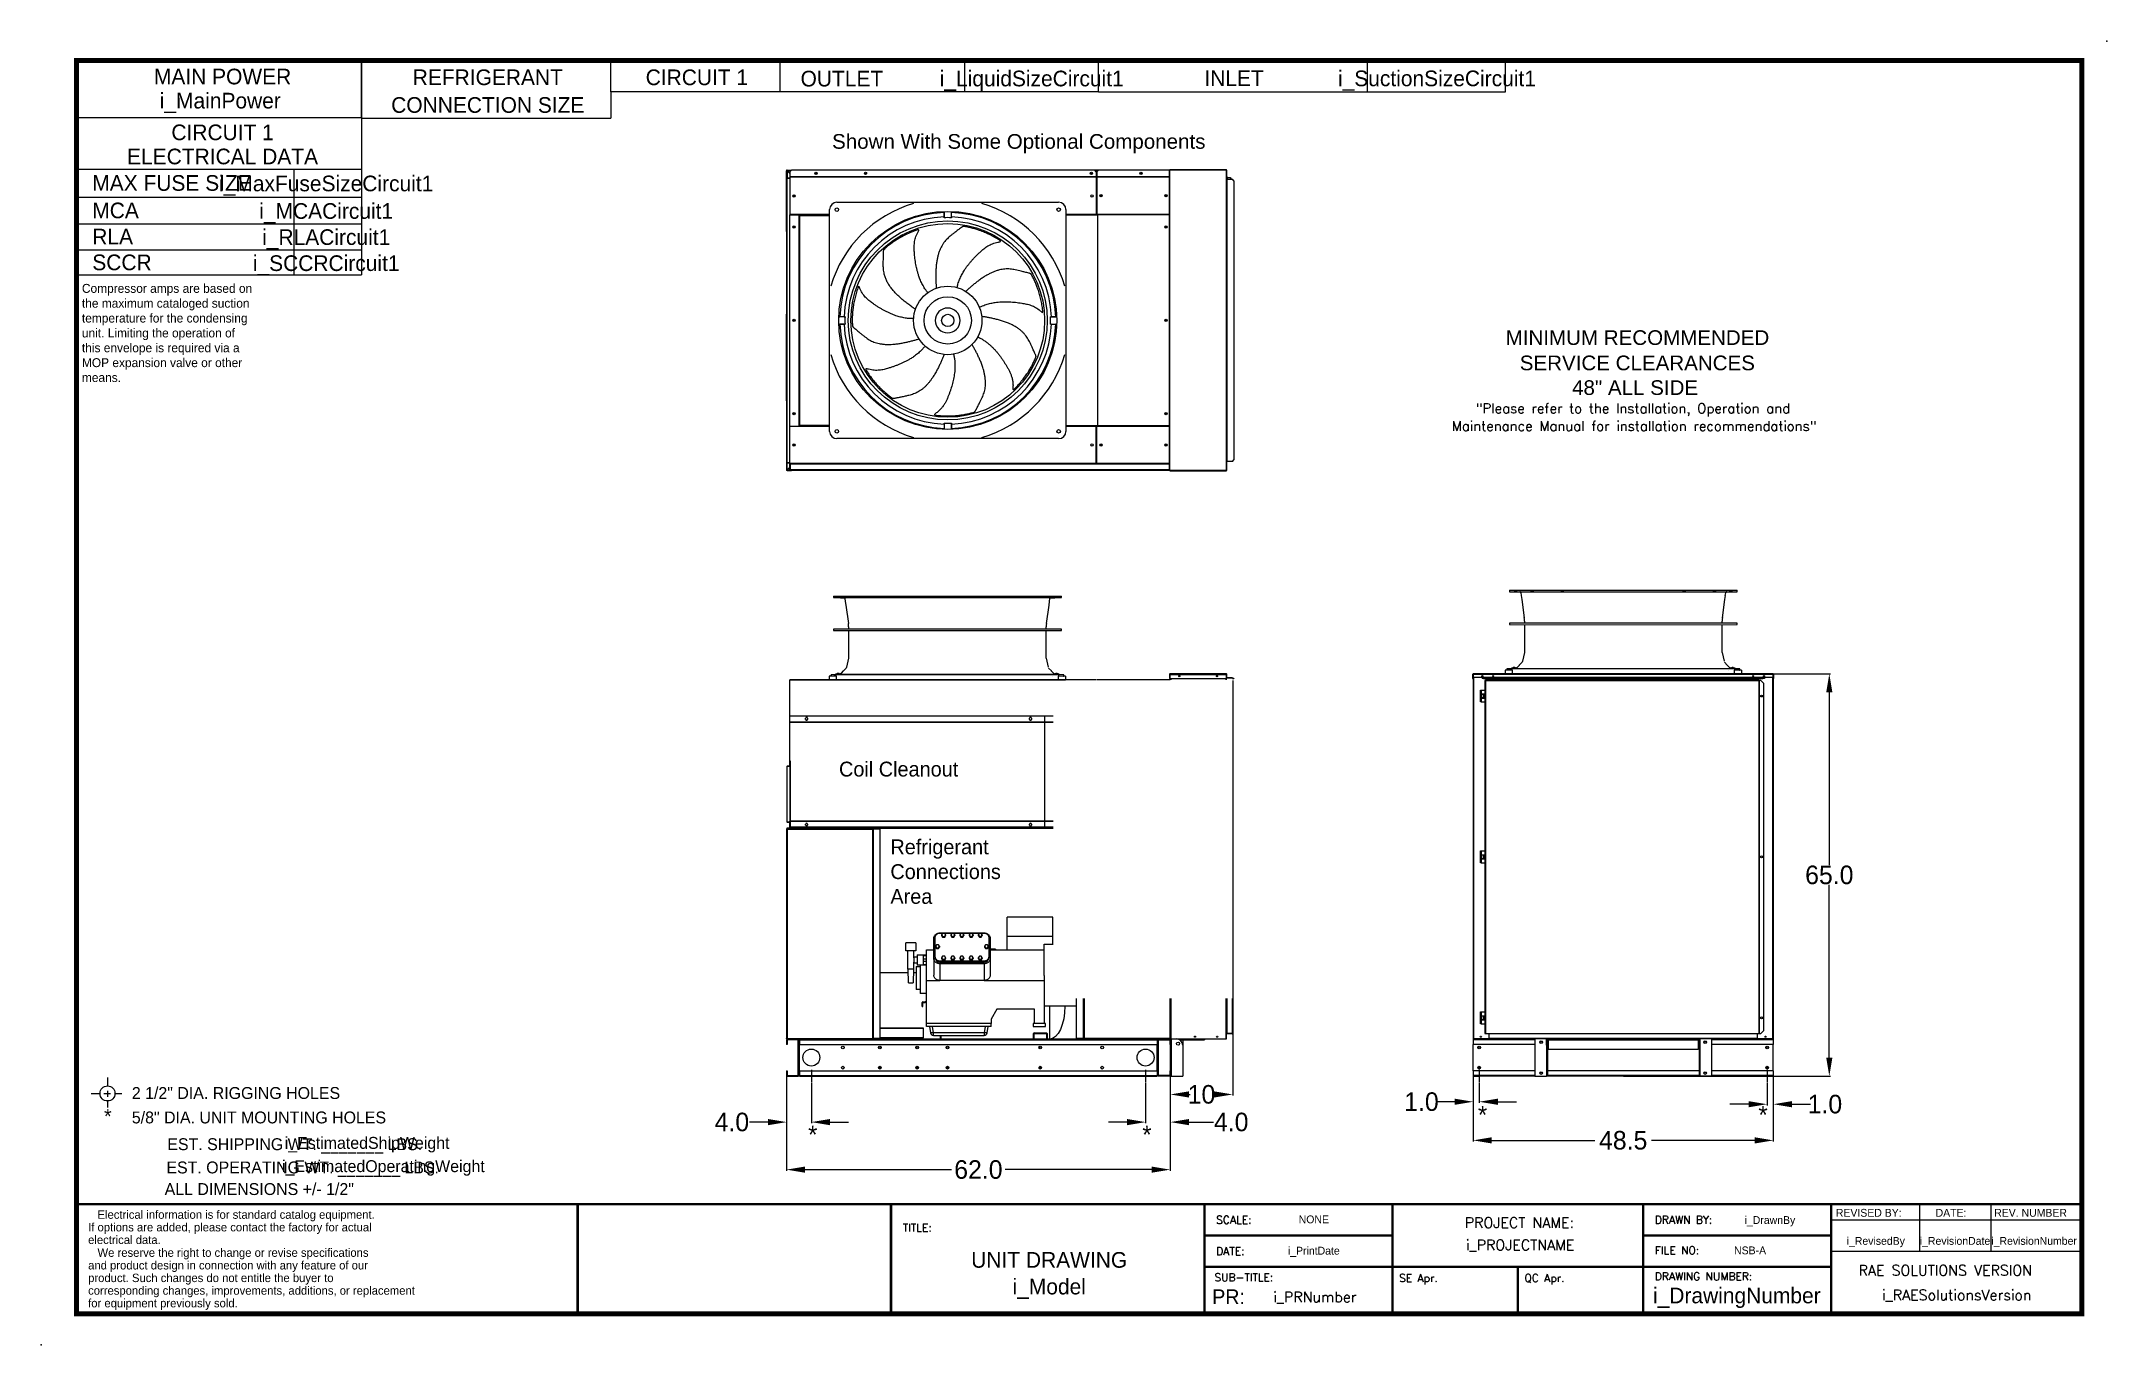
# Model space of a CAD drawing. Header units: inches. Extents: x 660 to 993, y -260 to -49.
import ezdxf
from ezdxf.enums import TextEntityAlignment as Align

# ---------------------------------------------------------------- set-up
doc = ezdxf.new("R2010")
doc.units = ezdxf.units.IN
doc.header["$MEASUREMENT"] = 0
doc.header["$PDSIZE"] = -1
for name, color, linetype in [('C1E', 7, 'Continuous'), ('C1RC', 7, 'Continuous'), ('L48', 7, 'Continuous')]:
    doc.layers.add(name, color=color, linetype=linetype)
doc.styles.add('dimentions', font='arial.ttf')
doc.styles.add('SIMPLEX', font='SIMPLEX')
doc.dimstyles.get("Standard").update_dxf_attribs({"dimtxt": 3, "dimasz": 3, "dimexe": 0.18, "dimexo": 0.0625, "dimgap": 0.09, "dimtad": 0, "dimtih": 1, "dimtoh": 1, "dimdec": 1, "dimzin": 0, "dimdsep": 46, "dimtxsty": 'Standard', "dimcen": 0.09, "dimadec": 0, "dimazin": 0, "dimtfac": 1, "dimtdec": 1, "dimtofl": 0, "dimtmove": 0, "dimatfit": 3, "dimfxl": 1, "dimtolj": 1, "dimtzin": 0, "dimarcsym": 0})

msp = doc.modelspace()

# ---------------------------------------------------------------- texts
at = {"color": 0, "lineweight": 25}
for s, height, style, p in [('Shown With Some Optional Components', 2.376, 'dimentions', (787.56, -66.56)), ('MINIMUM RECOMMENDED', 2.376, 'dimentions', (896.38, -98.26)), ('SERVICE CLEARANCES', 2.376, 'dimentions', (898.66, -102.35)), ('48" ALL SIDE ', 2.376, 'dimentions', (907.11, -106.34)), ('SCALE:', 1.266, 'SIMPLEX', (849.62, -240.26)), ('DRAWN BY:', 1.266, 'SIMPLEX', (920.49, -240.26)), ('TITLE:', 1.266, 'SIMPLEX', (798.99, -241.52)), ('DATE:', 1.266, 'SIMPLEX', (849.62, -245.32)), ('FILE NO:', 1.266, 'SIMPLEX', (920.49, -245.2)), ('SUB-TITLE:', 1.266, 'SIMPLEX', (849.34, -249.55)), ('SE Apr.', 1.266, 'SIMPLEX', (879.17, -249.67)), ('QC Apr.', 1.266, 'SIMPLEX', (899.42, -249.67)), ('DRAWING NUMBER:', 1.2656, 'SIMPLEX', (920.49, -249.39)), ('RAE SOLUTIONS VERSION', 1.6807, 'SIMPLEX', (953.4, -248.63))]:
    msp.add_text(s, height=height, dxfattribs=dict(at, style=style)).set_placement(p)
at = {"color": 0, "lineweight": 25, "style": 'SIMPLEX'}
for s, height, p in [('"Please refer to the Installation, Operation and', 1.5777, (916.95, -109.29)), ('Maintenance Manual for installation recommendations"', 1.5777, (917.14, -112.15)), ('PROJECT NAME:', 1.6807, (898.6, -240.93)), ('i_PROJECTNAME', 1.6807, (898.72, -244.53)), ('i_PRNumber', 1.681, (865.57, -252.95)), ('i_RAESolutionsVersion', 1.6807, (969.26, -252.62))]:
    msp.add_text(s, height=height, dxfattribs=at).set_placement(p, align=Align.CENTER)
at = {"color": 0, "lineweight": 25}
for s, height, p in [('2 1/2" DIA. RIGGING HOLES', 1.9237, (674.43, -220.1)), ('5/8" DIA. UNIT MOUNTING HOLES', 1.9237, (674.43, -224.05)), ('If options are added, please contact the factory for actual', 1.3604, (667.37, -241.5)), ('   Electrical information is for standard catalog equipment.', 1.3604, (667.37, -239.46)), ('REVISED BY:', 1.2656, (949.73, -239.13)), ('DATE:', 1.266, (965.84, -239.13)), ('REV. NUMBER', 1.2656, (975.31, -239.13)), ('electrical data.', 1.3604, (667.37, -243.54)), ('and product design in connection with any feature of our', 1.3604, (667.37, -247.65)), ('   We reserve the right to change or revise specifications', 1.3604, (667.37, -245.61)), ('product. Such changes do not entitle the buyer to', 1.3604, (667.37, -249.69)), ('for equipment previously sold.', 1.3604, (667.37, -253.77)), ('corresponding changes, improvements, additions, or replacement ', 1.3604, (667.37, -251.73))]:
    msp.add_text(s, height=height, dxfattribs=at).set_placement(p)
for s, height, p in [('*', 2.37, (670.55, -224.08)), ('EST. SHIPPING WT. _______ LBS.', 1.9237, (700.75, -228.37)), ('i_EstimatedShipWeight', 1.926, (712.44, -228.16)), ('EST. OPERATING WT. _______ LBS.', 1.9237, (702.03, -232.13)), ('i_EstimatedOperatingWeight', 1.9237, (715.07, -231.92)), ('ALL DIMENSIONS +/- 1/2"', 1.9237, (695.02, -235.62)), ('NONE', 1.266, (865.39, -240.19)), ('i_DrawnBy', 1.266, (939.08, -240.3)), ('i_RevisedBy', 1.2656, (956.18, -243.67)), ('i_RevisionDate', 1.2656, (968.98, -243.67)), ('i_RevisionNumber', 1.2656, (981.76, -243.67)), ('UNIT DRAWING', 2.5312, (822.64, -247.37)), ('i_PrintDate', 1.2656, (865.39, -245.25)), ('NSB-A', 1.266, (935.87, -245.2)), ('i_Model', 2.531, (822.64, -251.68)), ('i_DrawingNumber', 2.5312, (933.73, -253.12))]:
    msp.add_text(s, height=height, dxfattribs=at).set_placement(p, align=Align.CENTER)
at = {"color": 0}
msp.add_text('*', height=2.89, dxfattribs=at).set_placement((891.9, -224.1))
at = {"color": 0, "text_generation_flag": 2}
for p in [(938.72, -224.1), (785.19, -227.3), (839.18, -227.3)]:
    msp.add_text('*', height=2.89, dxfattribs=at).set_placement(p)
at = {"color": 0, "lineweight": 25}
msp.add_text('PR:', height=2.373, dxfattribs=at).set_placement((854.26, -253.24), align=Align.RIGHT)
at = {"color": 0, "insert": (665.83, -88.4), "char_height": 1.44, "attachment_point": 1}
msp.add_mtext_dynamic_manual_height_columns(' Compressor amps are based on \\P the maximum cataloged suction \\P temperature for the condensing \\P unit. Limiting the operation of \\P this envelope is required via a \\P MOP expansion valve or other \\P means.', width=45.7799, gutter_width=144.43, heights=[29.63], dxfattribs=at)
at = {"color": 0, "char_height": 2.4, "attachment_point": 7}
for s, insert in [('Coil Cleanout', (788.68, -168.03)), ('Refrigerant\\PConnections\\PArea', (796.98, -188.6))]:
    msp.add_mtext(s, dxfattribs=dict(at, insert=insert))
at = {"layer": 'C1E', "color": 0, "lineweight": 25}
for s, height, p in [('MAIN POWER', 2.531, (689.09, -56.15)), ('i_MainPower', 2.5312, (688.72, -60.05)), ('CIRCUIT 1', 2.531, (689.09, -65.17)), ('ELECTRICAL DATA', 2.5312, (689.09, -69.07)), ('i_MaxFuseSizeCircuit1', 2.5312, (705.83, -73.43)), ('i_MCACircuit1', 2.5312, (705.83, -77.88)), ('i_RLACircuit1', 2.5312, (705.83, -82.1)), ('i_SCCRCircuit1', 2.5312, (705.83, -86.31))]:
    msp.add_text(s, height=height, dxfattribs=at).set_placement(p, align=Align.CENTER)
for s, height, p in [('MAX FUSE SIZE', 2.5312, (668.04, -73.35)), ('MCA', 2.531, (668.04, -77.79)), ('RLA', 2.531, (668.04, -82.01)), ('SCCR', 2.531, (668.04, -86.18))]:
    msp.add_text(s, height=height, dxfattribs=at).set_placement(p)
at = {"layer": 'C1RC', "color": 0, "lineweight": 25}
for s, height, p in [('REFRIGERANT', 2.5312, (731.94, -56.27)), ('CIRCUIT 1', 2.531, (765.72, -56.28)), ('i_LiquidSizeCircuit1', 2.5312, (819.81, -56.47)), ('INLET', 2.531, (852.51, -56.42)), ('i_SuctionSizeCircuit1', 2.5312, (885.28, -56.45)), ('CONNECTION SIZE', 2.5312, (731.94, -60.75))]:
    msp.add_text(s, height=height, dxfattribs=at).set_placement(p, align=Align.CENTER)
msp.add_text('OUTLET', height=2.531, dxfattribs=at).set_placement((782.47, -57.25), align=Align.BOTTOM_LEFT)

# ---------------------------------------------------------------- blocks, each defined once
blk = doc.blocks.new('*D3')
at = {"color": 0, "lineweight": -2}
for p, q in [((891.12, -216.47), (891.12, -226.97)), ((939.62, -216.47), (939.62, -226.97)), ((894.12, -226.79), (910.78, -226.79)), ((936.62, -226.79), (919.96, -226.79))]:
    blk.add_line(p, q, dxfattribs=at)
at = {"color": 0}
for points in [[(894.12, -226.29), (894.12, -227.29), (891.12, -226.79)], [(936.62, -226.29), (936.62, -227.29), (939.62, -226.79)]]:
    blk.add_solid(points, dxfattribs=at)
at = {"layer": 'Defpoints', "color": 0}
for p in [(891.12, -216.41), (939.62, -216.41), (939.62, -226.79)]:
    blk.add_point(p, dxfattribs=at)
at = {"color": 0, "insert": (915.37, -226.79), "char_height": 3, "attachment_point": 5}
blk.add_mtext('\\A1;48.5', dxfattribs=at)
blk = doc.blocks.new('*D2')
at = {"color": 0, "lineweight": -2}
for p, q in [((891.19, -151.41), (948.85, -151.41)), ((948.67, -154.41), (948.67, -182.32)), ((948.67, -213.41), (948.67, -185.5)), ((915.44, -216.41), (948.85, -216.41))]:
    blk.add_line(p, q, dxfattribs=at)
at = {"color": 0}
for points in [[(948.17, -154.41), (949.17, -154.41), (948.67, -151.41)], [(948.17, -213.41), (949.17, -213.41), (948.67, -216.41)]]:
    blk.add_solid(points, dxfattribs=at)
at = {"layer": 'Defpoints', "color": 0}
for p in [(891.12, -151.41), (948.67, -151.41), (915.37, -216.41)]:
    blk.add_point(p, dxfattribs=at)
at = {"color": 0, "insert": (948.67, -183.91), "char_height": 3, "attachment_point": 5}
blk.add_mtext('\\A1;65.0', dxfattribs=at)
blk = doc.blocks.new('*D4')
at = {"color": 0, "lineweight": -2}
for p, q in [((891.12, -216.37), (891.12, -220.73)), ((892.12, -217.47), (892.12, -220.73)), ((888.12, -220.55), (885.12, -220.55)), ((895.12, -220.55), (898.12, -220.55))]:
    blk.add_line(p, q, dxfattribs=at)
at = {"color": 0}
for points in [[(888.12, -220.05), (888.12, -221.05), (891.12, -220.55)], [(895.12, -220.05), (895.12, -221.05), (892.12, -220.55)]]:
    blk.add_solid(points, dxfattribs=at)
at = {"layer": 'Defpoints', "color": 0}
for p in [(891.12, -216.31), (892.12, -217.41), (891.12, -220.55)]:
    blk.add_point(p, dxfattribs=at)
at = {"color": 0, "insert": (882.78, -220.55), "char_height": 3, "attachment_point": 5}
blk.add_mtext('\\A1;1.0', dxfattribs=at)
blk = doc.blocks.new('*D5')
at = {"color": 0, "lineweight": -2}
for p, q in [((939.62, -216.54), (939.62, -221.13)), ((938.62, -217.47), (938.62, -221.13)), ((935.62, -220.95), (932.62, -220.95)), ((942.62, -220.95), (945.62, -220.95))]:
    blk.add_line(p, q, dxfattribs=at)
at = {"color": 0}
for points in [[(935.62, -220.45), (935.62, -221.45), (938.62, -220.95)], [(942.62, -220.45), (942.62, -221.45), (939.62, -220.95)]]:
    blk.add_solid(points, dxfattribs=at)
at = {"layer": 'Defpoints', "color": 0}
for p in [(939.62, -216.47), (938.62, -217.41), (939.62, -220.95)]:
    blk.add_point(p, dxfattribs=at)
at = {"color": 0, "insert": (947.96, -220.95), "char_height": 3, "attachment_point": 5}
blk.add_mtext('\\A1;1.0', dxfattribs=at)
blk = doc.blocks.new('*D7')
at = {"color": 0, "lineweight": -2}
for p, q in [((780.21, -215.98), (780.21, -231.7)), ((842.2, -215.98), (842.2, -231.7)), ((783.21, -231.52), (806.86, -231.52)), ((839.2, -231.52), (815.54, -231.52))]:
    blk.add_line(p, q, dxfattribs=at)
at = {"color": 0}
for points in [[(783.21, -231.02), (783.21, -232.02), (780.21, -231.52)], [(839.2, -231.02), (839.2, -232.02), (842.2, -231.52)]]:
    blk.add_solid(points, dxfattribs=at)
at = {"layer": 'Defpoints', "color": 0}
for p in [(780.21, -215.92), (842.2, -215.92), (842.2, -231.52)]:
    blk.add_point(p, dxfattribs=at)
at = {"color": 0, "insert": (811.2, -231.52), "char_height": 3, "attachment_point": 5}
blk.add_mtext('\\A1;62.0', dxfattribs=at)
blk = doc.blocks.new('*D8')
at = {"color": 0, "lineweight": -2}
for p, q in [((842.2, -216.47), (842.2, -224.02)), ((838.2, -217.47), (838.2, -224.02)), ((835.2, -223.84), (832.2, -223.84)), ((845.2, -223.84), (849.2, -223.84))]:
    blk.add_line(p, q, dxfattribs=at)
at = {"color": 0}
for points in [[(835.2, -223.34), (835.2, -224.34), (838.2, -223.84)], [(845.2, -223.34), (845.2, -224.34), (842.2, -223.84)]]:
    blk.add_solid(points, dxfattribs=at)
at = {"layer": 'Defpoints', "color": 0}
for p in [(842.2, -216.41), (838.2, -217.41), (842.2, -223.84)]:
    blk.add_point(p, dxfattribs=at)
at = {"color": 0, "insert": (852.04, -223.84), "char_height": 3, "attachment_point": 5}
blk.add_mtext('\\A1;4.0', dxfattribs=at)
blk = doc.blocks.new('*D9')
at = {"color": 0, "lineweight": -2}
for p, q in [((780.21, -216.37), (780.21, -224.02)), ((784.21, -217.47), (784.21, -224.02)), ((777.21, -223.84), (774.21, -223.84)), ((787.21, -223.84), (790.21, -223.84))]:
    blk.add_line(p, q, dxfattribs=at)
at = {"color": 0}
for points in [[(777.21, -223.34), (777.21, -224.34), (780.21, -223.84)], [(787.21, -223.34), (787.21, -224.34), (784.21, -223.84)]]:
    blk.add_solid(points, dxfattribs=at)
at = {"layer": 'Defpoints', "color": 0}
for p in [(780.21, -216.31), (784.21, -217.41), (780.21, -223.84)]:
    blk.add_point(p, dxfattribs=at)
at = {"color": 0, "insert": (771.37, -223.84), "char_height": 3, "attachment_point": 5}
blk.add_mtext('\\A1;4.0', dxfattribs=at)
blk = doc.blocks.new('*D10')
at = {"color": 0, "lineweight": -2}
for p, q in [((852.28, -209.57), (852.28, -219.55)), ((842.2, -216.47), (842.2, -219.55)), ((845.2, -219.37), (845.4, -219.37)), ((849.28, -219.37), (849.08, -219.37))]:
    blk.add_line(p, q, dxfattribs=at)
at = {"color": 0}
for points in [[(845.2, -218.87), (845.2, -219.87), (842.2, -219.37)], [(849.28, -218.87), (849.28, -219.87), (852.28, -219.37)]]:
    blk.add_solid(points, dxfattribs=at)
at = {"layer": 'Defpoints', "color": 0}
for p in [(852.28, -209.51), (842.2, -216.41), (852.28, -219.37)]:
    blk.add_point(p, dxfattribs=at)
at = {"color": 0, "insert": (847.24, -219.37), "char_height": 3, "attachment_point": 5}
blk.add_mtext('\\A1;10', dxfattribs=at)

# ---------------------------------------------------------------- dimensions: what is measured, and where the dimension line sits
at = {"color": 0}
dim = msp.add_linear_dim(base=(948.67, -151.41), p1=(915.37, -216.41), p2=(891.12, -151.41), angle=90, dimstyle='Standard', override={"dimrnd": 0}, dxfattribs=at)
dim.commit()
dim.dimension.update_dxf_attribs({"geometry": '*D2', "text_midpoint": (948.67, -183.91), "dimtype": 160})
dim = msp.add_linear_dim(base=(852.28, -219.37), p1=(842.2, -216.41), p2=(852.28, -209.51), angle=180, text='10', dimstyle='Standard', dxfattribs=at)
dim.commit()
dim.dimension.update_dxf_attribs({"geometry": '*D10', "text_midpoint": (847.24, -219.37)})
dim = msp.add_linear_dim(base=(780.21, -223.84), p1=(784.21, -217.41), p2=(780.21, -216.31), angle=180, dimstyle='Standard', dxfattribs=at)
dim.commit()
dim.dimension.update_dxf_attribs({"geometry": '*D9', "text_midpoint": (771.37, -223.84)})
for base, p1, p2, picture, middle in [((842.2, -231.52), (780.21, -215.92), (842.2, -215.92), '*D7', (811.2, -231.52)), ((842.2, -223.84), (838.2, -217.41), (842.2, -216.41), '*D8', (852.04, -223.84))]:
    dim = msp.add_linear_dim(base=base, p1=p1, p2=p2, angle=180, dimstyle='Standard', dxfattribs=at)
    dim.commit()
    dim.dimension.update_dxf_attribs({"geometry": picture, "text_midpoint": middle, "dimtype": 160})
for base, p1, p2, picture, middle in [((891.12, -220.55), (892.12, -217.41), (891.12, -216.31), '*D4', (882.78, -220.55)), ((939.62, -226.79), (891.12, -216.41), (939.62, -216.41), '*D3', (915.37, -226.79)), ((939.62, -220.95), (938.62, -217.41), (939.62, -216.47), '*D5', (947.96, -220.95))]:
    dim = msp.add_linear_dim(base=base, p1=p1, p2=p2, dimstyle='Standard', dxfattribs=at)
    dim.commit()
    dim.dimension.update_dxf_attribs({"geometry": picture, "text_midpoint": middle})

# ---------------------------------------------------------------- linework, layer by layer
at = {"color": 0, "lineweight": 25}
for p, q in [((989.47, -254.81), (989.47, -52.31)), ((670.5, -216.63), (670.5, -217.9)), ((667.85, -219.21), (669.15, -219.21)), ((669.89, -219.21), (670.99, -219.21)), ((670.5, -218.8), (670.5, -219.77)), ((671.73, -219.21), (672.84, -219.21)), ((670.5, -220.46), (670.5, -221.46)), ((746.47, -254.81), (746.47, -237.09)), ((797.09, -254.81), (797.09, -237.09)), ((847.72, -237.09), (948.97, -237.09)), ((847.72, -254.81), (847.72, -237.09)), ((878.09, -237.09), (878.09, -254.81)), ((918.59, -237.09), (918.59, -247.22)), ((948.97, -237.09), (948.97, -254.81)), ((948.97, -237.09), (989.47, -237.09)), ((948.97, -237.09), (948.97, -239.63)), ((948.97, -239.63), (989.47, -239.63)), ((963.26, -237.09), (963.26, -244.69)), ((974.77, -237.09), (974.77, -244.69)), ((878.09, -242.16), (847.72, -242.16)), ((918.59, -242.16), (948.97, -242.16)), ((918.59, -247.22), (918.59, -242.16)), ((948.97, -244.69), (989.47, -244.69)), ((948.97, -247.22), (847.72, -247.22)), ((898.34, -247.22), (898.34, -254.81)), ((918.59, -247.22), (918.59, -254.81))]:
    msp.add_line(p, q, dxfattribs=at)
at = {"color": 0, "linetype": 'Continuous', "lineweight": 25}
for p, q in [((787.15, -112.22), (787.15, -76.39)), ((788.33, -75.21), (824.16, -75.21)), ((805.66, -76.7), (805.66, -77.71)), ((806.84, -77.71), (806.84, -76.7)), ((825.34, -76.39), (825.34, -112.22)), ((805.65, -77.56), (805.65, -76.86)), ((805.66, -77.71), (805.65, -77.56)), ((806.84, -77.56), (806.85, -76.86)), ((806.84, -77.56), (806.84, -77.71)), ((789.65, -93.71), (788.64, -93.71)), ((788.64, -94.89), (789.65, -94.89)), ((789.51, -93.71), (788.8, -93.7)), ((789.51, -94.9), (788.8, -94.9)), ((789.51, -93.71), (789.65, -93.71)), ((789.65, -94.89), (789.51, -94.9)), ((823.85, -93.71), (822.84, -93.71)), ((822.84, -93.71), (822.98, -93.71)), ((822.98, -94.9), (822.84, -94.89)), ((822.84, -94.89), (823.85, -94.89)), ((822.98, -93.71), (823.69, -93.7)), ((822.98, -94.9), (823.69, -94.9)), ((824.16, -113.4), (788.33, -113.4)), ((805.65, -111.04), (805.66, -110.9)), ((805.65, -111.04), (805.65, -111.75)), ((805.66, -110.9), (805.66, -111.91)), ((806.84, -111.91), (806.84, -110.9)), ((806.84, -110.9), (806.84, -111.04)), ((806.84, -111.04), (806.85, -111.75)), ((787.78, -138.86), (787.78, -139.09)), ((787.78, -138.86), (793.18, -138.86)), ((787.78, -139.09), (788.44, -139.09)), ((787.78, -139.09), (793.18, -139.09)), ((789.25, -139.1), (789.49, -139.1)), ((789.64, -139.24), (789.7, -139.69)), ((789.69, -139.69), (789.77, -140.32)), ((793.18, -138.86), (824.6, -138.86)), ((793.18, -139.09), (824.6, -139.09)), ((822.61, -140.32), (822.7, -139.69)), ((822.68, -139.69), (822.74, -139.24)), ((822.89, -139.1), (823.13, -139.1)), ((823.94, -139.09), (824.6, -139.09)), ((824.6, -139.09), (824.6, -138.86)), ((896.98, -137.91), (896.98, -138.14)), ((896.98, -137.91), (902.37, -137.91)), ((896.98, -138.14), (897.63, -138.14)), ((896.98, -138.14), (902.37, -138.14)), ((898.44, -138.15), (898.68, -138.15)), ((898.84, -138.29), (898.9, -138.74)), ((898.88, -138.74), (898.97, -139.37)), ((898.97, -139.37), (899.38, -142.33)), ((902.37, -137.91), (933.79, -137.91)), ((902.37, -138.14), (933.79, -138.14)), ((931.39, -142.33), (931.81, -139.37)), ((931.8, -139.37), (931.89, -138.74)), ((931.87, -138.74), (931.94, -138.29)), ((932.09, -138.15), (932.33, -138.15)), ((933.14, -138.14), (933.79, -138.14)), ((933.79, -138.14), (933.79, -137.91)), ((789.77, -140.32), (790.19, -143.28)), ((822.19, -143.28), (822.61, -140.32)), ((899.42, -143.21), (896.98, -143.23)), ((896.98, -143.23), (896.98, -143.45)), ((896.98, -143.45), (899.42, -143.47)), ((899.42, -142.87), (899.42, -143.21)), ((933.79, -143.23), (899.42, -143.21)), ((899.42, -143.47), (933.79, -143.45)), ((899.42, -143.47), (899.42, -147.93)), ((931.35, -143.21), (931.35, -142.87)), ((931.35, -147.93), (931.35, -143.47)), ((933.79, -143.45), (933.79, -143.23)), ((790.23, -144.16), (787.78, -144.18)), ((787.78, -144.18), (787.78, -144.4)), ((787.78, -144.4), (790.23, -144.42)), ((790.23, -143.83), (790.23, -144.16)), ((824.6, -144.18), (790.23, -144.16)), ((790.23, -144.42), (824.6, -144.4)), ((790.23, -144.42), (790.23, -148.88)), ((822.15, -144.16), (822.15, -143.83)), ((822.15, -148.88), (822.15, -144.42)), ((824.6, -144.4), (824.6, -144.18)), ((790.23, -148.88), (789.89, -150.31)), ((822.15, -148.88), (822.49, -150.31)), ((898.27, -150.33), (898.6, -149.99)), ((899.05, -149.53), (898.58, -149.99)), ((899.09, -149.36), (899.05, -149.53)), ((899.42, -147.93), (899.09, -149.36)), ((931.35, -147.93), (931.68, -149.36)), ((932.19, -149.99), (931.72, -149.53)), ((932.17, -149.99), (932.51, -150.33)), ((787.1, -151.77), (787.1, -152.36)), ((788.28, -151.77), (787.1, -151.77)), ((787.1, -152.36), (788.28, -152.36)), ((787.47, -151.54), (787.39, -151.54)), ((787.39, -151.54), (787.39, -151.55)), ((787.39, -151.55), (787.39, -151.71)), ((787.41, -151.71), (787.41, -151.55)), ((788.12, -151.53), (787.47, -151.54)), ((788.12, -151.46), (788.12, -151.54)), ((788.24, -151.46), (788.12, -151.46)), ((788.13, -151.54), (788.12, -151.54)), ((788.18, -151.54), (788.13, -151.54)), ((788.98, -151.46), (788.24, -151.46)), ((788.28, -152.36), (788.28, -151.77)), ((788.28, -152.36), (824.1, -152.36)), ((788.32, -151.43), (788.31, -151.46)), ((788.38, -151.43), (788.32, -151.43)), ((788.78, -151.43), (788.38, -151.43)), ((788.45, -151.34), (788.46, -151.34)), ((788.46, -151.35), (788.46, -151.34)), ((788.46, -151.34), (788.47, -151.34)), ((788.46, -151.34), (788.46, -151.35)), ((788.47, -151.34), (788.47, -151.35)), ((788.49, -151.34), (788.49, -151.34)), ((788.56, -151.34), (788.56, -151.35)), ((788.59, -151.35), (788.59, -151.34)), ((788.64, -151.34), (788.64, -151.34)), ((788.65, -151.34), (788.65, -151.34)), ((788.78, -151.43), (789.07, -151.28)), ((788.79, -151.46), (788.78, -151.43)), ((788.98, -151.54), (788.98, -151.46)), ((788.98, -151.5), (823.4, -151.5)), ((823.4, -151.53), (788.98, -151.53)), ((789.07, -151.28), (789.41, -150.94)), ((789.86, -150.48), (789.39, -150.94)), ((789.89, -150.31), (789.86, -150.48)), ((822.99, -150.94), (822.52, -150.48)), ((822.97, -150.94), (823.31, -151.28)), ((823.22, -151.77), (823.22, -151.77)), ((823.31, -151.28), (823.6, -151.43)), ((823.4, -151.46), (823.4, -151.54)), ((823.52, -151.46), (823.4, -151.46)), ((824.26, -151.46), (823.52, -151.46)), ((823.6, -151.43), (823.59, -151.46)), ((823.67, -151.43), (823.6, -151.43)), ((824.06, -151.43), (823.67, -151.43)), ((823.91, -151.34), (823.91, -151.34)), ((824.07, -151.46), (824.06, -151.43)), ((824.1, -151.77), (824.1, -152.36)), ((825.28, -151.77), (824.1, -151.77)), ((824.1, -152.36), (825.28, -152.36)), ((824.25, -151.54), (824.2, -151.54)), ((824.26, -151.54), (824.25, -151.54)), ((824.26, -151.54), (824.26, -151.46)), ((824.91, -151.54), (824.26, -151.53)), ((824.99, -151.54), (824.91, -151.54)), ((824.97, -151.71), (824.98, -151.55)), ((824.99, -151.71), (824.99, -151.55)), ((825.28, -151.77), (825.28, -152.36)), ((896.29, -150.82), (896.29, -151.41)), ((897.47, -150.82), (896.29, -150.82)), ((896.29, -151.41), (897.47, -151.41)), ((896.67, -150.59), (896.58, -150.59)), ((896.58, -150.59), (896.58, -150.59)), ((896.58, -150.59), (896.59, -150.76)), ((896.6, -150.76), (896.6, -150.59)), ((897.31, -150.58), (896.67, -150.59)), ((897.31, -150.51), (897.31, -150.59)), ((897.44, -150.51), (897.31, -150.51)), ((897.32, -150.59), (897.32, -150.59)), ((897.38, -150.59), (897.32, -150.59)), ((898.18, -150.51), (897.44, -150.51)), ((897.47, -151.41), (897.47, -150.82)), ((897.47, -151.41), (933.3, -151.41)), ((897.51, -150.48), (897.51, -150.51)), ((897.58, -150.48), (897.51, -150.48)), ((897.98, -150.48), (897.58, -150.48)), ((897.65, -150.39), (897.65, -150.39)), ((897.65, -150.39), (897.65, -150.39)), ((897.66, -150.4), (897.66, -150.39)), ((897.66, -150.39), (897.67, -150.39)), ((897.67, -150.39), (897.67, -150.4)), ((897.69, -150.39), (897.69, -150.39)), ((897.76, -150.39), (897.76, -150.39)), ((897.79, -150.4), (897.79, -150.39)), ((897.84, -150.39), (897.84, -150.39)), ((897.85, -150.39), (897.85, -150.39)), ((897.98, -150.48), (898.27, -150.33)), ((897.98, -150.51), (897.98, -150.48)), ((898.18, -150.59), (898.18, -150.51)), ((898.18, -150.55), (932.59, -150.55)), ((932.59, -150.58), (898.18, -150.58)), ((932.42, -150.82), (932.42, -150.82)), ((932.51, -150.33), (932.79, -150.48)), ((932.59, -150.51), (932.59, -150.59)), ((932.72, -150.51), (932.59, -150.51)), ((933.46, -150.51), (932.72, -150.51)), ((932.8, -150.48), (932.79, -150.51)), ((932.86, -150.48), (932.8, -150.48)), ((933.26, -150.48), (932.86, -150.48)), ((933.11, -150.39), (933.11, -150.39)), ((933.26, -150.51), (933.26, -150.48)), ((933.3, -150.82), (933.3, -151.41)), ((934.48, -150.82), (933.3, -150.82)), ((933.3, -151.41), (934.48, -151.41)), ((933.45, -150.59), (933.4, -150.59)), ((933.46, -150.59), (933.45, -150.59)), ((933.46, -150.59), (933.46, -150.51)), ((934.11, -150.59), (933.46, -150.58)), ((934.19, -150.59), (934.11, -150.59)), ((934.17, -150.76), (934.17, -150.59)), ((934.19, -150.76), (934.19, -150.59)), ((934.48, -150.82), (934.48, -151.41))]:
    msp.add_line(p, q, dxfattribs=at)
at = {"color": 0, "linetype": 'Continuous', "lineweight": 15}
for p, q in [((891.12, -151.49), (891.05, -151.49)), ((891.05, -151.49), (891.05, -152.16)), ((891.05, -152.16), (891.12, -152.16)), ((939.62, -151.41), (891.12, -151.41)), ((891.12, -151.49), (891.12, -151.41)), ((939.62, -151.49), (891.12, -151.49)), ((891.12, -152.02), (891.12, -151.49)), ((891.12, -151.49), (891.12, -152.16)), ((892.56, -152.02), (891.12, -152.02)), ((891.12, -152.02), (891.12, -210.41)), ((891.17, -152.16), (891.25, -152.16)), ((891.2, -152.02), (891.2, -210.41)), ((892.56, -152.02), (892.56, -152.03)), ((938.19, -152.02), (892.56, -152.02)), ((892.56, -152.03), (892.56, -152.06)), ((892.56, -152.03), (938.19, -152.03)), ((892.56, -152.06), (892.56, -152.14)), ((892.81, -152.08), (892.56, -152.06)), ((892.81, -152.15), (892.56, -152.14)), ((892.81, -152.08), (892.81, -152.15)), ((892.81, -152.08), (937.93, -152.08)), ((892.81, -152.15), (937.93, -152.15)), ((893.02, -152.47), (893.02, -209.51)), ((893.02, -152.47), (893.1, -152.47)), ((893.1, -152.47), (893.1, -152.39)), ((893.1, -152.39), (937.28, -152.39)), ((893.1, -152.47), (893.1, -209.51)), ((893.1, -152.47), (937.28, -152.47)), ((893.67, -152.15), (893.67, -152.39)), ((937.07, -152.39), (937.07, -152.15)), ((937.28, -152.39), (937.28, -152.47)), ((937.28, -152.47), (937.28, -209.51)), ((937.28, -152.47), (937.36, -152.47)), ((937.36, -152.47), (937.36, -209.51)), ((937.36, -209.51), (937.36, -152.47)), ((937.36, -152.47), (937.36, -152.47)), ((937.6, -152.47), (937.36, -152.47)), ((937.6, -152.47), (938.1, -152.97)), ((938.19, -152.06), (937.93, -152.08)), ((937.93, -152.08), (937.93, -152.15)), ((938.19, -152.14), (937.93, -152.15)), ((938.1, -209.01), (938.1, -152.97)), ((938.19, -152.03), (938.19, -152.02)), ((939.62, -152.02), (938.19, -152.02)), ((938.19, -152.06), (938.19, -152.03)), ((938.19, -152.06), (938.19, -152.14)), ((939.55, -210.41), (939.55, -152.02)), ((939.62, -151.49), (939.62, -151.41)), ((939.62, -152.02), (939.62, -151.49)), ((939.62, -152.16), (939.62, -151.49)), ((939.62, -151.49), (939.7, -151.49)), ((939.62, -152.02), (939.62, -210.41)), ((939.7, -152.16), (939.62, -152.16)), ((939.7, -152.16), (939.7, -151.49)), ((892.3, -154.65), (892.3, -154.02)), ((892.3, -154.02), (892.42, -154.02)), ((892.42, -154.65), (892.3, -154.65)), ((892.3, -155.3), (892.3, -154.67)), ((892.3, -154.67), (892.42, -154.67)), ((892.42, -155.3), (892.3, -155.3)), ((892.3, -155.95), (892.3, -155.32)), ((892.3, -155.32), (892.42, -155.32)), ((892.42, -155.95), (892.3, -155.95)), ((892.42, -154.02), (892.42, -154.65)), ((892.42, -154.02), (893.02, -154.02)), ((892.42, -154.65), (893.02, -154.65)), ((892.42, -154.67), (892.42, -155.3)), ((892.42, -154.67), (892.8, -154.67)), ((892.8, -155.3), (892.42, -155.3)), ((892.42, -155.32), (892.42, -155.95)), ((892.42, -155.32), (893.02, -155.32)), ((892.42, -155.95), (893.02, -155.95)), ((892.46, -154.65), (892.46, -154.67)), ((892.46, -155.3), (892.46, -155.32)), ((892.77, -154.67), (892.77, -154.65)), ((892.77, -155.32), (892.77, -155.3)), ((892.8, -155.3), (892.8, -154.67)), ((892.8, -154.67), (892.93, -154.67)), ((892.93, -155.3), (892.8, -155.3)), ((892.93, -154.67), (892.93, -155.3)), ((892.3, -180.65), (892.3, -180.02)), ((892.3, -180.02), (892.42, -180.02)), ((892.42, -180.02), (892.42, -180.65)), ((892.42, -180.02), (893.02, -180.02)), ((892.42, -180.65), (892.3, -180.65)), ((892.3, -181.3), (892.3, -180.67)), ((892.3, -180.67), (892.42, -180.67)), ((892.42, -181.3), (892.3, -181.3)), ((892.3, -181.95), (892.3, -181.32)), ((892.3, -181.32), (892.42, -181.32)), ((892.42, -181.95), (892.3, -181.95)), ((892.42, -180.65), (893.02, -180.65)), ((892.42, -180.67), (892.42, -181.3)), ((892.42, -180.67), (892.8, -180.67)), ((892.8, -181.3), (892.42, -181.3)), ((892.42, -181.32), (892.42, -181.95)), ((892.42, -181.32), (893.02, -181.32)), ((892.42, -181.95), (893.02, -181.95)), ((892.46, -180.65), (892.46, -180.67)), ((892.46, -181.3), (892.46, -181.32)), ((892.77, -180.67), (892.77, -180.65)), ((892.77, -181.32), (892.77, -181.3)), ((892.8, -181.3), (892.8, -180.67)), ((892.8, -180.67), (892.93, -180.67)), ((892.93, -181.3), (892.8, -181.3)), ((892.93, -180.67), (892.93, -181.3)), ((892.3, -206.65), (892.3, -206.02)), ((892.3, -206.02), (892.42, -206.02)), ((892.42, -206.65), (892.3, -206.65)), ((892.3, -207.3), (892.3, -206.67)), ((892.3, -206.67), (892.42, -206.67)), ((892.42, -206.02), (892.42, -206.65)), ((892.42, -206.02), (893.02, -206.02)), ((892.42, -206.65), (893.02, -206.65)), ((892.42, -206.67), (892.42, -207.3)), ((892.42, -206.67), (892.8, -206.67)), ((892.46, -206.65), (892.46, -206.67)), ((892.77, -206.67), (892.77, -206.65)), ((892.8, -207.3), (892.8, -206.67)), ((892.8, -206.67), (892.93, -206.67)), ((892.93, -206.67), (892.93, -207.3)), ((892.42, -207.3), (892.3, -207.3)), ((892.3, -207.95), (892.3, -207.32)), ((892.3, -207.32), (892.42, -207.32)), ((892.42, -207.95), (892.3, -207.95)), ((892.8, -207.3), (892.42, -207.3)), ((892.42, -207.32), (892.42, -207.95)), ((892.42, -207.32), (893.02, -207.32)), ((892.42, -207.95), (893.02, -207.95)), ((892.46, -207.3), (892.46, -207.32)), ((892.77, -207.32), (892.77, -207.3)), ((892.93, -207.3), (892.8, -207.3)), ((893.02, -209.51), (893.1, -209.51)), ((893.1, -209.51), (937.28, -209.51)), ((893.1, -209.58), (893.1, -209.51)), ((937.28, -209.58), (893.1, -209.58)), ((893.67, -209.58), (893.67, -210.41)), ((937.07, -210.41), (937.07, -209.58)), ((937.28, -209.51), (937.36, -209.51)), ((937.28, -209.51), (937.28, -209.58)), ((937.36, -209.51), (937.36, -209.51)), ((937.36, -209.51), (937.6, -209.51)), ((938.1, -209.01), (937.6, -209.51)), ((891.2, -210.41), (891.12, -210.41)), ((891.12, -210.41), (891.12, -210.52)), ((891.12, -210.52), (891.12, -211.29)), ((901.12, -210.52), (891.12, -210.52)), ((901.12, -211.29), (891.12, -211.29)), ((891.12, -215.54), (891.12, -211.29)), ((893.67, -210.41), (891.2, -210.41)), ((937.07, -210.34), (893.67, -210.34)), ((937.07, -210.41), (893.67, -210.41)), ((901.12, -210.41), (901.12, -216.41)), ((902.99, -211.41), (902.99, -210.41)), ((902.99, -210.41), (902.99, -216.41)), ((903.12, -211.41), (902.99, -211.41)), ((902.99, -211.41), (902.99, -216.41)), ((903.12, -210.55), (903.12, -210.41)), ((903.26, -210.52), (903.12, -210.52)), ((903.12, -210.55), (903.12, -212.05)), ((903.26, -210.55), (903.12, -210.55)), ((903.12, -211.41), (903.12, -216.41)), ((903.26, -212.05), (903.12, -212.05)), ((903.26, -210.41), (903.26, -210.55)), ((927.49, -210.55), (903.26, -210.55)), ((903.26, -210.55), (903.26, -212.05)), ((903.26, -210.55), (927.49, -210.55)), ((903.26, -210.55), (903.26, -210.55)), ((903.26, -210.55), (903.26, -212.05)), ((903.26, -210.55), (903.26, -210.55)), ((903.26, -212.05), (903.26, -212.05)), ((903.26, -212.05), (927.49, -212.05)), ((927.49, -210.41), (927.49, -210.55)), ((927.62, -210.52), (927.49, -210.52)), ((927.49, -210.55), (927.49, -212.05)), ((927.62, -210.55), (927.49, -210.55)), ((927.49, -210.55), (927.49, -212.05)), ((927.49, -210.55), (927.49, -210.55)), ((927.49, -210.55), (927.49, -210.55)), ((927.62, -212.05), (927.49, -212.05)), ((927.49, -212.05), (927.49, -212.05)), ((927.62, -210.55), (927.62, -210.41)), ((927.62, -210.55), (927.62, -212.05)), ((927.62, -211.41), (927.76, -211.41)), ((927.62, -211.41), (927.62, -216.41)), ((927.76, -211.41), (927.76, -210.41)), ((927.76, -210.41), (927.76, -216.41)), ((927.76, -211.41), (927.76, -216.41)), ((929.62, -210.41), (929.62, -216.41)), ((939.62, -210.52), (929.62, -210.52)), ((939.62, -211.29), (929.62, -211.29)), ((939.55, -210.41), (937.07, -210.41)), ((939.62, -210.41), (939.55, -210.41)), ((939.62, -210.41), (939.62, -210.52)), ((939.62, -210.52), (939.62, -211.29)), ((939.62, -215.54), (939.62, -211.29)), ((901.12, -215.54), (891.12, -215.54)), ((891.12, -215.54), (891.12, -216.31)), ((891.12, -216.31), (891.12, -216.41)), ((901.12, -216.31), (891.12, -216.31)), ((901.12, -216.41), (891.12, -216.41)), ((901.12, -216.41), (902.99, -216.41)), ((903.12, -216.41), (902.99, -216.41)), ((902.99, -216.41), (902.99, -216.41)), ((927.62, -215.54), (903.12, -215.54)), ((927.62, -216.31), (903.12, -216.31)), ((927.62, -216.41), (903.12, -216.41)), ((927.62, -216.41), (927.76, -216.41)), ((927.76, -216.41), (927.76, -216.41)), ((929.62, -216.41), (927.76, -216.41)), ((939.62, -215.54), (929.62, -215.54)), ((939.62, -216.31), (929.62, -216.31)), ((939.62, -216.41), (929.62, -216.41)), ((939.62, -215.54), (939.62, -216.31)), ((939.62, -216.31), (939.62, -216.41))]:
    msp.add_line(p, q, dxfattribs=at)
at = {"color": 0}
for p, q in [((784.21, -215.41), (784.21, -217.41)), ((838.2, -215.41), (838.2, -217.41)), ((891.12, -216.41), (892.12, -216.41)), ((892.12, -215.41), (892.12, -217.41)), ((938.62, -215.41), (938.62, -217.41))]:
    msp.add_line(p, q, dxfattribs=at)
at = {"color": 0, "lineweight": 25}
for points, const_width in [([(665.47, -254.81), (989.47, -254.81), (989.47, -52.31), (665.47, -52.31), (665.47, -254.81)], 0.81), ([(746.95, -237.09), (665.47, -237.09)], 0.405), ([(989.47, -237.09), (746.47, -237.09), (746.47, -254.81)], 0.405), ([(797.09, -237.09), (797.09, -254.81)], 0.405), ([(847.72, -237.09), (847.72, -254.81)], 0.405), ([(878.09, -237.09), (878.09, -254.81)], 0.405), ([(918.59, -237.09), (918.59, -254.81)], 0.405), ([(948.97, -254.81), (948.97, -237.09), (989.47, -237.09)], 0.405), ([(878.09, -242.16), (847.72, -242.16)], 0.405), ([(948.97, -242.16), (918.59, -242.16), (918.59, -254.81)], 0.405), ([(948.97, -247.22), (847.72, -247.22)], 0.405), ([(898.34, -247.22), (898.34, -254.81)], 0.405)]:
    msp.add_lwpolyline(points, dxfattribs=dict(at, const_width=const_width))
at = {"color": 0, "linetype": 'Continuous', "lineweight": 25}
for centre, radius in [((788.33, -76.39), 0.285), ((806.25, -94.3), 17.62), ((824.16, -76.39), 0.285), ((806.25, -94.3), 16.08), ((806.25, -94.3), 15.65), ((806.25, -94.3), 5.53), ((806.25, -94.3), 3.82), ((806.25, -94.3), 1), ((788.33, -112.22), 0.285), ((824.16, -112.22), 0.285)]:
    msp.add_circle(centre, radius, dxfattribs=at)
at = {"color": 0, "linetype": 'Continuous', "lineweight": 15}
for centre, radius in [((892.62, -151.79), 0.0995), ((894.37, -151.79), 0.0995), ((936.37, -151.79), 0.0995), ((938.12, -151.79), 0.0995), ((937.74, -154.99), 0.156), ((937.74, -180.99), 0.156), ((937.74, -206.99), 0.156), ((892.37, -210.04), 0.0995), ((938.37, -210.04), 0.0995), ((892.12, -211.79), 0.219), ((892.12, -211.79), 0.156), ((902.12, -210.91), 0.219), ((902.12, -210.91), 0.156), ((928.62, -210.91), 0.219), ((928.62, -210.91), 0.156), ((938.62, -211.79), 0.219), ((938.62, -211.79), 0.156), ((892.12, -215.04), 0.219), ((892.12, -215.04), 0.156), ((902.12, -215.91), 0.219), ((902.12, -215.91), 0.156), ((928.62, -215.91), 0.219), ((928.62, -215.91), 0.156), ((938.62, -215.04), 0.219), ((938.62, -215.04), 0.156)]:
    msp.add_circle(centre, radius, dxfattribs=at)
at = {"color": 0, "lineweight": 25}
msp.add_circle((670.5, -219.21), 1.21, dxfattribs=at)
at = {"color": 0, "linetype": 'Continuous', "lineweight": 25}
for centre, radius, start, end in [((788.33, -76.39), 1.18, 90, 180), ((806.25, -94.3), 19.69, 106.2602, 163.7398), ((806.25, -94.3), 19.69, 16.2602, 73.7398), ((824.16, -76.39), 1.18, 360, 90), ((806.25, -94.3), 17.45, 91.9696, 178.0304), ((806.25, -94.3), 16.75, 92.0296, 177.9704), ((806.25, -94.3), 16.61, 87.9623, 92.0377), ((806.25, -94.3), 16.75, 2.0296, 87.9704), ((806.25, -94.3), 17.45, 1.9696, 88.0304), ((806.25, -94.3), 17.45, 181.9696, 268.0304), ((806.25, -94.3), 16.75, 182.0296, 267.9704), ((806.25, -94.3), 16.61, 177.9623, 182.0377), ((806.25, -94.3), 16.75, 272.0296, 357.9704), ((806.25, -94.3), 17.45, 271.9696, 358.0304), ((806.25, -94.3), 16.61, 357.9623, 2.0377), ((806.25, -94.3), 19.69, 196.2602, 253.7398), ((806.25, -94.3), 19.69, 286.2602, 343.7398), ((788.33, -112.22), 1.18, 180, 270), ((806.25, -94.3), 16.61, 267.9623, 272.0377), ((824.16, -112.22), 1.18, 270, 0), ((786.29, -143.83), 3.94, 0, 8.0002), ((826.09, -143.83), 3.94, 171.9998, 180), ((895.49, -142.87), 3.94, 0, 8.0002), ((935.29, -142.87), 3.94, 171.9998, 180), ((787.45, -151.71), 0.0591, 181, 270), ((823.83, -151.64), 0.316, 111.9844, 137.4745), ((823.83, -151.64), 0.316, 42.5255, 68.0514), ((896.65, -150.76), 0.0591, 181, 270), ((933.03, -150.69), 0.316, 111.9844, 137.4745), ((933.03, -150.69), 0.316, 42.5255, 68.0514)]:
    msp.add_arc(centre, radius, start, end, dxfattribs=at)
at = {"color": 0, "linetype": 'Continuous', "lineweight": 15}
for centre, radius, start, end in [((891.12, -151.49), 0.0757, 90, 180), ((891.12, -151.49), 0.001, 90, 180), ((939.62, -151.49), 0.0757, 0, 90), ((939.62, -151.49), 0.001, 0, 90)]:
    msp.add_arc(centre, radius, start, end, dxfattribs=at)
at = {"color": 0, "linetype": 'Continuous', "lineweight": 25}
for points, knots in [([(805.65, -76.86), (805.65, -76.81), (805.65, -76.76), (805.65, -76.7), (805.65, -76.7)], [0, 0, 0, 0, 0.939345, 1, 1, 1, 1]), ([(806.85, -76.7), (806.85, -76.73), (806.85, -76.79), (806.85, -76.84), (806.85, -76.86)], [0, 0, 0, 0, 0.544044, 1, 1, 1, 1]), ([(801.25, -79.71), (801.02, -79.79), (800.35, -80.04), (799.08, -80.61), (797.71, -81.41), (796.64, -82.22), (796.14, -82.66), (795.98, -82.81)], [0, 0, 0, 0, 0.1111111, 0.3333333, 0.6666667, 0.8888889, 1, 1, 1, 1]), ([(803.03, -89.8), (803.02, -89.79), (802.9, -89.64), (802.62, -89.28), (802.25, -88.68), (801.9, -87.98), (801.64, -87.34), (801.46, -86.77), (801.32, -86.27), (801.2, -85.77), (801.1, -85.27), (801.02, -84.78), (800.95, -84.28), (800.9, -83.78), (800.86, -83.32), (800.83, -82.89), (800.82, -82.38), (800.85, -81.74), (801.01, -80.93), (801.28, -80.3), (801.52, -79.86), (801.6, -79.67), (801.53, -79.6), (801.33, -79.67), (801.25, -79.71)], [0.017767, 0.017767, 0.017767, 0.017767, 0.0213866, 0.0641597, 0.1283194, 0.1924792, 0.2566389, 0.3051983, 0.3537577, 0.4023171, 0.4508765, 0.4994359, 0.5479953, 0.5965548, 0.6451142, 0.6803602, 0.7156063, 0.7860985, 0.8565906, 0.9270828, 0.9453121, 0.9635414, 0.9878471, 1, 1, 1, 1]), ([(808.83, -79.11), (808.82, -79.1), (808.79, -79.09), (808.74, -79.1), (808.68, -79.13), (808.6, -79.17), (808.51, -79.23), (808.36, -79.34), (808.17, -79.5), (807.92, -79.68), (807.67, -79.87), (807.37, -80.1), (807.02, -80.36), (806.66, -80.65), (806.33, -80.95), (806.03, -81.24), (805.75, -81.56), (805.49, -81.9), (805.26, -82.28), (805.05, -82.7), (804.86, -83.18), (804.69, -83.71), (804.56, -84.25), (804.45, -84.85), (804.38, -85.49), (804.33, -86.16), (804.31, -86.8), (804.31, -87.41), (804.33, -87.99), (804.35, -88.55), (804.37, -88.92), (804.39, -89.09)], [0, 0, 0, 0, 0.012785, 0.023293, 0.032237, 0.041998, 0.051521, 0.061325, 0.087185, 0.113248, 0.139308, 0.165331, 0.206131, 0.246835, 0.281335, 0.315878, 0.350603, 0.385923, 0.422114, 0.459222, 0.503998, 0.549692, 0.595972, 0.642402, 0.699964, 0.755903, 0.809219, 0.859769, 0.908078, 0.954661, 1, 1, 1, 1]), ([(814.54, -81.29), (814.29, -81.14), (813.77, -80.83), (812.99, -80.42), (812.2, -80.06), (811.46, -79.78), (810.76, -79.55), (810.12, -79.37), (809.48, -79.22), (809.05, -79.14), (808.83, -79.11)], [0, 0, 0, 0, 0.140819, 0.280709, 0.420053, 0.55924, 0.668749, 0.778588, 0.888944, 1, 1, 1, 1]), ([(801.01, -92.51), (800.89, -92.43), (800.59, -92.22), (800.1, -91.86), (799.52, -91.42), (798.96, -90.97), (798.44, -90.51), (797.97, -90.06), (797.52, -89.57), (797.1, -89.06), (796.72, -88.52), (796.4, -87.96), (796.15, -87.39), (796, -86.87), (795.91, -86.4), (795.84, -85.84), (795.82, -85.14), (795.85, -84.29), (795.87, -83.65), (795.87, -83.23), (795.88, -83.01), (795.91, -82.87), (795.96, -82.82), (795.98, -82.81)], [0.0220508, 0.0220508, 0.0220508, 0.0220508, 0.0641597, 0.1283194, 0.1924792, 0.2566389, 0.3051983, 0.3537577, 0.4023171, 0.4508765, 0.4994359, 0.5479953, 0.5965548, 0.6451142, 0.6803602, 0.7156063, 0.7860985, 0.8565906, 0.9270828, 0.9453121, 0.9635414, 0.9878471, 1, 1, 1, 1]), ([(807.76, -88.98), (807.76, -88.97), (807.8, -88.78), (807.91, -88.34), (808.15, -87.67), (808.48, -86.96), (808.82, -86.36), (809.15, -85.86), (809.45, -85.44), (809.77, -85.04), (810.1, -84.65), (810.43, -84.28), (810.78, -83.92), (811.14, -83.56), (811.48, -83.24), (811.79, -82.96), (812.18, -82.63), (812.71, -82.25), (813.44, -81.88), (814.1, -81.69), (814.59, -81.61), (814.8, -81.55), (814.8, -81.45), (814.62, -81.34), (814.54, -81.29)], [0.017767, 0.017767, 0.017767, 0.017767, 0.0213866, 0.0641597, 0.1283194, 0.1924792, 0.2566389, 0.3051983, 0.3537577, 0.4023171, 0.4508765, 0.4994359, 0.5479953, 0.5965548, 0.6451142, 0.6803602, 0.7156063, 0.7860985, 0.8565906, 0.9270828, 0.9453121, 0.9635414, 0.9878471, 1, 1, 1, 1]), ([(819.74, -86.85), (819.73, -86.84), (819.73, -86.81), (819.69, -86.78), (819.63, -86.74), (819.54, -86.71), (819.44, -86.67), (819.27, -86.63), (819.02, -86.57), (818.72, -86.5), (818.41, -86.42), (818.05, -86.32), (817.63, -86.22), (817.18, -86.12), (816.74, -86.04), (816.32, -85.99), (815.9, -85.97), (815.47, -85.98), (815.04, -86.04), (814.57, -86.14), (814.08, -86.28), (813.56, -86.48), (813.06, -86.72), (812.52, -87.01), (811.97, -87.34), (811.42, -87.73), (810.9, -88.11), (810.43, -88.49), (809.98, -88.87), (809.56, -89.24), (809.29, -89.48), (809.16, -89.6)], [0, 0, 0, 0, 0.012785, 0.023293, 0.032237, 0.041999, 0.051521, 0.061325, 0.087185, 0.113248, 0.139308, 0.165331, 0.206131, 0.246835, 0.281335, 0.315878, 0.350603, 0.385922, 0.422114, 0.459222, 0.503998, 0.549692, 0.595972, 0.642402, 0.699964, 0.755903, 0.809219, 0.859769, 0.908078, 0.954661, 1, 1, 1, 1]), ([(791.72, -89.11), (791.62, -89.39), (791.43, -89.96), (791.21, -90.82), (791.04, -91.67), (790.92, -92.46), (790.85, -93.18), (790.82, -93.85), (790.82, -94.51), (790.84, -94.95), (790.85, -95.17)], [0, 0, 0, 0, 0.140819, 0.280709, 0.420053, 0.55924, 0.668749, 0.778588, 0.888944, 1, 1, 1, 1]), ([(800.72, -94.01), (800.71, -94.01), (800.52, -94.01), (800.06, -94), (799.36, -93.92), (798.59, -93.76), (797.93, -93.56), (797.37, -93.35), (796.89, -93.15), (796.43, -92.93), (795.98, -92.7), (795.54, -92.45), (795.11, -92.2), (794.68, -91.92), (794.3, -91.66), (793.95, -91.42), (793.54, -91.11), (793.06, -90.69), (792.53, -90.06), (792.2, -89.46), (792.01, -88.99), (791.91, -88.81), (791.81, -88.82), (791.74, -89.02), (791.72, -89.11)], [0.017767, 0.017767, 0.017767, 0.017767, 0.0213866, 0.0641597, 0.1283194, 0.1924792, 0.2566389, 0.3051983, 0.3537577, 0.4023171, 0.4508765, 0.4994359, 0.5479953, 0.5965548, 0.6451142, 0.6803602, 0.7156063, 0.7860985, 0.8565906, 0.9270828, 0.9453121, 0.9635414, 0.9878471, 1, 1, 1, 1]), ([(821.59, -92.68), (821.55, -92.38), (821.47, -91.79), (821.3, -90.92), (821.09, -90.08), (820.85, -89.32), (820.6, -88.64), (820.34, -88.02), (820.06, -87.43), (819.85, -87.04), (819.74, -86.85)], [0, 0, 0, 0, 0.140819, 0.280709, 0.420053, 0.55924, 0.668749, 0.778588, 0.888944, 1, 1, 1, 1]), ([(804.83, -92.88), (804.45, -93.26), (804.24, -93.77), (804.24, -94.84), (804.45, -95.35), (805.2, -96.1), (805.71, -96.31), (806.78, -96.31), (807.29, -96.1), (807.67, -95.72)], [0, 0, 0, 0, 0.25, 0.25, 0.5, 0.5, 0.75, 0.75, 1, 1, 1, 1]), ([(807.67, -95.72), (808.04, -95.35), (808.25, -94.84), (808.25, -93.77), (808.04, -93.26), (807.29, -92.51), (806.78, -92.3), (805.71, -92.3), (805.2, -92.51), (804.83, -92.88)], [0, 0, 0, 0, 0.25, 0.25, 0.5, 0.5, 0.75, 0.75, 1, 1, 1, 1]), ([(811.35, -92.17), (811.36, -92.16), (811.53, -92.08), (811.95, -91.89), (812.62, -91.66), (813.38, -91.47), (814.06, -91.37), (814.66, -91.31), (815.18, -91.28), (815.69, -91.28), (816.19, -91.3), (816.69, -91.33), (817.19, -91.37), (817.69, -91.43), (818.16, -91.5), (818.58, -91.57), (819.07, -91.67), (819.7, -91.84), (820.45, -92.18), (821, -92.57), (821.38, -92.91), (821.55, -93.03), (821.63, -92.98), (821.61, -92.77), (821.59, -92.68)], [0.017767, 0.017767, 0.017767, 0.017767, 0.0213866, 0.0641597, 0.1283194, 0.1924792, 0.2566389, 0.3051983, 0.3537577, 0.4023171, 0.4508765, 0.4994359, 0.5479953, 0.5965548, 0.6451142, 0.6803602, 0.7156063, 0.7860985, 0.8565906, 0.9270828, 0.9453121, 0.9635414, 0.9878471, 1, 1, 1, 1]), ([(788.64, -93.7), (788.67, -93.7), (788.73, -93.7), (788.78, -93.7), (788.8, -93.7)], [0, 0, 0, 0, 0.545796, 1, 1, 1, 1]), ([(790.85, -95.17), (790.85, -95.18), (790.85, -95.2), (790.87, -95.25), (790.91, -95.31), (790.97, -95.38), (791.05, -95.45), (791.19, -95.57), (791.38, -95.72), (791.62, -95.93), (791.86, -96.13), (792.15, -96.37), (792.48, -96.65), (792.85, -96.94), (793.21, -97.2), (793.56, -97.42), (793.93, -97.63), (794.32, -97.8), (794.74, -97.94), (795.2, -98.05), (795.71, -98.13), (796.26, -98.18), (796.82, -98.18), (797.42, -98.16), (798.07, -98.09), (798.73, -97.99), (799.36, -97.86), (799.96, -97.72), (800.52, -97.58), (801.06, -97.43), (801.41, -97.33), (801.58, -97.28)], [0, 0, 0, 0, 0.012785, 0.023293, 0.032237, 0.041999, 0.051521, 0.061325, 0.087185, 0.113248, 0.139308, 0.165331, 0.206131, 0.246835, 0.281335, 0.315878, 0.350603, 0.385922, 0.422114, 0.459222, 0.503998, 0.549692, 0.595972, 0.642402, 0.699964, 0.755903, 0.809219, 0.859769, 0.908078, 0.954661, 1, 1, 1, 1]), ([(820.49, -100.21), (820.49, -100.19), (820.51, -100.17), (820.51, -100.12), (820.5, -100.05), (820.48, -99.96), (820.44, -99.86), (820.36, -99.7), (820.26, -99.47), (820.13, -99.19), (820, -98.9), (819.85, -98.56), (819.67, -98.16), (819.46, -97.74), (819.25, -97.35), (819.03, -97), (818.78, -96.65), (818.5, -96.33), (818.19, -96.02), (817.82, -95.72), (817.4, -95.43), (816.92, -95.15), (816.42, -94.9), (815.87, -94.66), (815.26, -94.44), (814.61, -94.25), (813.99, -94.08), (813.4, -93.95), (812.82, -93.84), (812.27, -93.74), (811.92, -93.68), (811.74, -93.65)], [0, 0, 0, 0, 0.012785, 0.023293, 0.032237, 0.041998, 0.051521, 0.061325, 0.087185, 0.113248, 0.139308, 0.165331, 0.206131, 0.246835, 0.281335, 0.315878, 0.350603, 0.385923, 0.422114, 0.459222, 0.503998, 0.549692, 0.595972, 0.642402, 0.699964, 0.755903, 0.809219, 0.859769, 0.908078, 0.954661, 1, 1, 1, 1]), ([(823.69, -93.7), (823.74, -93.7), (823.79, -93.7), (823.85, -93.7), (823.85, -93.7)], [0, 0, 0, 0, 0.946394, 1, 1, 1, 1]), ([(823.85, -94.9), (823.82, -94.9), (823.76, -94.9), (823.71, -94.9), (823.69, -94.9)], [0, 0, 0, 0, 0.543337, 1, 1, 1, 1]), ([(802.57, -98.44), (802.56, -98.45), (802.45, -98.6), (802.16, -98.95), (801.66, -99.45), (801.05, -99.95), (800.48, -100.34), (799.97, -100.65), (799.51, -100.9), (799.05, -101.12), (798.59, -101.33), (798.12, -101.52), (797.66, -101.69), (797.18, -101.86), (796.73, -102), (796.32, -102.12), (795.83, -102.25), (795.19, -102.36), (794.37, -102.38), (793.7, -102.27), (793.22, -102.12), (793.01, -102.09), (792.96, -102.17), (793.07, -102.35), (793.13, -102.42)], [0.017767, 0.017767, 0.017767, 0.017767, 0.0213866, 0.0641597, 0.1283194, 0.1924792, 0.2566389, 0.3051983, 0.3537577, 0.4023171, 0.4508765, 0.4994359, 0.5479953, 0.5965548, 0.6451142, 0.6803602, 0.7156063, 0.7860985, 0.8565906, 0.9270828, 0.9453121, 0.9635414, 0.9878471, 1, 1, 1, 1]), ([(805.66, -99.8), (805.59, -99.97), (805.46, -100.31), (805.24, -100.82), (805, -101.36), (804.73, -101.91), (804.43, -102.49), (804.1, -103.07), (803.76, -103.59), (803.44, -104.04), (803.15, -104.41), (802.83, -104.76), (802.5, -105.09), (802.16, -105.38), (801.8, -105.64), (801.45, -105.86), (801.09, -106.04), (800.72, -106.19), (800.35, -106.31), (799.89, -106.44), (799.36, -106.56), (798.87, -106.66), (798.5, -106.73), (798.26, -106.78), (798.02, -106.83), (797.82, -106.87), (797.67, -106.9), (797.56, -106.92), (797.47, -106.92), (797.4, -106.92), (797.35, -106.9), (797.33, -106.88), (797.32, -106.87)], [0, 0, 0, 0, 0.0454968, 0.0922478, 0.1407394, 0.1914938, 0.2450383, 0.3012103, 0.3589942, 0.3983177, 0.4375744, 0.4764906, 0.5148382, 0.5524517, 0.5892129, 0.6230296, 0.6561093, 0.6887404, 0.7212399, 0.7537072, 0.8054299, 0.8573195, 0.8777519, 0.8981938, 0.9186302, 0.9388633, 0.9486426, 0.958145, 0.9678975, 0.97681, 0.9872765, 1, 1, 1, 1]), ([(807.19, -99.75), (807.23, -99.94), (807.32, -100.31), (807.39, -100.88), (807.42, -101.45), (807.41, -102), (807.37, -102.54), (807.31, -103.05), (807.23, -103.54), (807.13, -104.01), (807.02, -104.48), (806.89, -104.94), (806.75, -105.4), (806.59, -105.85), (806.42, -106.31), (806.24, -106.77), (806.04, -107.23), (805.85, -107.61), (805.67, -107.9), (805.53, -108.13), (805.36, -108.34), (805.18, -108.56), (804.98, -108.76), (804.76, -108.97), (804.52, -109.16), (804.33, -109.3), (804.2, -109.4), (804.15, -109.45), (804.12, -109.49), (804.11, -109.52), (804.11, -109.55), (804.13, -109.57), (804.15, -109.58), (804.19, -109.6), (804.24, -109.61), (804.32, -109.62), (804.38, -109.62), (804.42, -109.63)], [0, 0, 0, 0, 0.051091, 0.102446, 0.153538, 0.203697, 0.252252, 0.298039, 0.342391, 0.385688, 0.428218, 0.471153, 0.513945, 0.556915, 0.60039, 0.644634, 0.689645, 0.735372, 0.758749, 0.782469, 0.806665, 0.831515, 0.857251, 0.884159, 0.91256, 0.942028, 0.950841, 0.958383, 0.962573, 0.966137, 0.969365, 0.971926, 0.974926, 0.978612, 0.983168, 0.990607, 1, 1, 1, 1]), ([(810.51, -109.12), (810.52, -109.12), (810.55, -109.11), (810.59, -109.08), (810.64, -109.03), (810.69, -108.96), (810.75, -108.86), (810.83, -108.7), (810.94, -108.48), (811.08, -108.2), (811.23, -107.92), (811.4, -107.59), (811.6, -107.2), (811.8, -106.78), (811.97, -106.37), (812.11, -105.98), (812.23, -105.57), (812.31, -105.15), (812.35, -104.71), (812.36, -104.24), (812.32, -103.72), (812.24, -103.18), (812.13, -102.63), (811.96, -102.05), (811.76, -101.44), (811.51, -100.81), (811.25, -100.22), (810.98, -99.67), (810.71, -99.15), (810.45, -98.66), (810.27, -98.35), (810.18, -98.19)], [0, 0, 0, 0, 0.012785, 0.023293, 0.032237, 0.041999, 0.051521, 0.061325, 0.087185, 0.113248, 0.139308, 0.165331, 0.206131, 0.246835, 0.281335, 0.315878, 0.350603, 0.385922, 0.422114, 0.459222, 0.503998, 0.549692, 0.595972, 0.642402, 0.699964, 0.755903, 0.809219, 0.859769, 0.908078, 0.954661, 1, 1, 1, 1]), ([(811.1, -96.96), (811.27, -97.05), (811.61, -97.21), (812.1, -97.51), (812.56, -97.84), (812.99, -98.19), (813.39, -98.56), (813.75, -98.92), (814.08, -99.29), (814.39, -99.66), (814.68, -100.04), (814.96, -100.43), (815.23, -100.83), (815.49, -101.24), (815.74, -101.65), (815.99, -102.08), (816.22, -102.52), (816.4, -102.91), (816.52, -103.23), (816.6, -103.48), (816.67, -103.75), (816.73, -104.02), (816.77, -104.31), (816.79, -104.61), (816.79, -104.91), (816.77, -105.16), (816.77, -105.32), (816.78, -105.39), (816.79, -105.43), (816.81, -105.46), (816.83, -105.48), (816.86, -105.48), (816.89, -105.47), (816.92, -105.45), (816.96, -105.41), (817.02, -105.36), (817.06, -105.31), (817.08, -105.29)], [0, 0, 0, 0, 0.051091, 0.102446, 0.153538, 0.203697, 0.252252, 0.298039, 0.342391, 0.385688, 0.428218, 0.471153, 0.513945, 0.556915, 0.60039, 0.644634, 0.689645, 0.735372, 0.758749, 0.782469, 0.806665, 0.831515, 0.857251, 0.884159, 0.91256, 0.942028, 0.950841, 0.958383, 0.962573, 0.966137, 0.969365, 0.971926, 0.974926, 0.978612, 0.983168, 0.990607, 1, 1, 1, 1]), ([(793.13, -102.42), (793.29, -102.68), (793.62, -103.18), (794.15, -103.88), (794.7, -104.55), (795.25, -105.13), (795.77, -105.64), (796.27, -106.08), (796.79, -106.49), (797.14, -106.75), (797.32, -106.87)], [0, 0, 0, 0, 0.1408187, 0.2807088, 0.4200535, 0.5592402, 0.6687487, 0.7785878, 0.8889437, 1, 1, 1, 1]), ([(817.08, -105.29), (817.29, -105.07), (817.71, -104.64), (818.28, -103.97), (818.8, -103.28), (819.25, -102.62), (819.63, -101.99), (819.94, -101.41), (820.23, -100.81), (820.4, -100.41), (820.49, -100.21)], [0, 0, 0, 0, 0.140819, 0.280709, 0.420053, 0.55924, 0.668749, 0.778588, 0.888944, 1, 1, 1, 1]), ([(804.42, -109.63), (804.71, -109.65), (805.31, -109.71), (806.19, -109.74), (807.06, -109.72), (807.85, -109.65), (808.58, -109.56), (809.23, -109.44), (809.88, -109.3), (810.3, -109.18), (810.51, -109.12)], [0, 0, 0, 0, 0.140819, 0.280709, 0.420053, 0.55924, 0.668749, 0.778588, 0.888944, 1, 1, 1, 1]), ([(805.65, -111.9), (805.65, -111.87), (805.65, -111.82), (805.65, -111.77), (805.65, -111.75)], [0, 0, 0, 0, 0.543685, 1, 1, 1, 1]), ([(806.85, -111.75), (806.85, -111.8), (806.85, -111.85), (806.85, -111.9), (806.85, -111.91)], [0, 0, 0, 0, 0.951385, 1, 1, 1, 1]), ([(788.44, -139.09), (788.44, -139.09), (788.44, -139.09), (788.47, -139.09), (788.52, -139.09), (788.59, -139.09), (788.69, -139.09), (788.8, -139.09), (788.92, -139.1), (789.05, -139.1), (789.16, -139.1), (789.23, -139.1), (789.25, -139.1)], [0, 0, 0, 0, 0.085907, 0.192945, 0.303087, 0.410126, 0.520268, 0.62731, 0.737455, 0.844501, 0.954651, 1, 1, 1, 1]), ([(788.58, -139.09), (788.59, -139.09), (788.62, -139.09), (788.69, -139.09), (788.77, -139.09), (788.86, -139.09), (788.94, -139.09), (789.01, -139.09), (789.06, -139.09), (789.07, -139.09), (789.07, -139.09), (789.04, -139.09), (789.01, -139.09), (788.94, -139.09), (788.86, -139.09), (788.77, -139.09), (788.69, -139.09), (788.62, -139.09), (788.57, -139.09), (788.55, -139.09), (788.56, -139.09), (788.57, -139.09), (788.58, -139.09)], [0, 0, 0, 0, 0.053684, 0.107369, 0.161054, 0.214742, 0.268431, 0.32212, 0.375808, 0.429494, 0.483179, 0.5, 0.553684, 0.607368, 0.661054, 0.714742, 0.768431, 0.82212, 0.875808, 0.929494, 0.983178, 1, 1, 1, 1]), ([(789.64, -139.24), (789.64, -139.22), (789.63, -139.18), (789.59, -139.14), (789.55, -139.11), (789.51, -139.1), (789.49, -139.1), (789.49, -139.1)], [0, 0, 0, 0, 0.236553, 0.473094, 0.709954, 0.947343, 1, 1, 1, 1]), ([(791.28, -139.09), (791.3, -139.09), (791.35, -139.09), (791.43, -139.09), (791.52, -139.09), (791.6, -139.09), (791.66, -139.09), (791.71, -139.09), (791.72, -139.09), (791.71, -139.09), (791.67, -139.09), (791.63, -139.09), (791.57, -139.09), (791.49, -139.09), (791.4, -139.09), (791.32, -139.09), (791.25, -139.09), (791.21, -139.09), (791.2, -139.09), (791.21, -139.09), (791.25, -139.09), (791.27, -139.09), (791.28, -139.09)], [0, 0, 0, 0, 0.053685, 0.107369, 0.161054, 0.214742, 0.268431, 0.32212, 0.375808, 0.429494, 0.483179, 0.5, 0.553684, 0.607369, 0.661054, 0.714742, 0.768431, 0.82212, 0.875808, 0.929494, 0.983179, 1, 1, 1, 1]), ([(796.25, -139.09), (796.28, -139.09), (796.33, -139.09), (796.42, -139.09), (796.5, -139.09), (796.56, -139.09), (796.6, -139.09), (796.61, -139.09), (796.59, -139.09), (796.54, -139.09), (796.49, -139.09), (796.43, -139.09), (796.36, -139.09), (796.27, -139.09), (796.2, -139.09), (796.13, -139.09), (796.1, -139.09), (796.09, -139.09), (796.11, -139.09), (796.15, -139.09), (796.21, -139.09), (796.24, -139.09), (796.25, -139.09)], [0, 0, 0, 0, 0.053684, 0.107369, 0.161054, 0.214742, 0.268431, 0.32212, 0.375808, 0.429494, 0.483178, 0.5, 0.553684, 0.607369, 0.661055, 0.714742, 0.768431, 0.82212, 0.875808, 0.929494, 0.983179, 1, 1, 1, 1]), ([(816.21, -139.09), (816.23, -139.09), (816.27, -139.09), (816.29, -139.09), (816.29, -139.09), (816.25, -139.09), (816.19, -139.09), (816.12, -139.09), (816.03, -139.09), (815.95, -139.09), (815.89, -139.09), (815.84, -139.09), (815.8, -139.09), (815.77, -139.09), (815.78, -139.09), (815.81, -139.09), (815.87, -139.09), (815.95, -139.09), (816.03, -139.09), (816.12, -139.09), (816.18, -139.09), (816.21, -139.09), (816.21, -139.09)], [0, 0, 0, 0, 0.053685, 0.107369, 0.161054, 0.214742, 0.268431, 0.32212, 0.375808, 0.429494, 0.483179, 0.5, 0.553684, 0.607369, 0.661054, 0.714742, 0.768431, 0.82212, 0.875808, 0.929494, 0.983179, 1, 1, 1, 1]), ([(821.16, -139.09), (821.17, -139.09), (821.18, -139.09), (821.17, -139.09), (821.13, -139.09), (821.07, -139.09), (820.99, -139.09), (820.91, -139.09), (820.82, -139.09), (820.75, -139.09), (820.7, -139.09), (820.68, -139.09), (820.66, -139.09), (820.67, -139.09), (820.71, -139.09), (820.77, -139.09), (820.85, -139.09), (820.94, -139.09), (821.02, -139.09), (821.1, -139.09), (821.14, -139.09), (821.15, -139.09), (821.16, -139.09)], [0, 0, 0, 0, 0.053684, 0.107369, 0.161054, 0.214742, 0.268431, 0.32212, 0.375808, 0.429494, 0.483178, 0.5, 0.553684, 0.607369, 0.661055, 0.714742, 0.768431, 0.82212, 0.875808, 0.929494, 0.983179, 1, 1, 1, 1]), ([(822.89, -139.1), (822.88, -139.1), (822.84, -139.11), (822.79, -139.13), (822.76, -139.17), (822.74, -139.21), (822.74, -139.23), (822.74, -139.24)], [0, 0, 0, 0, 0.237768, 0.475541, 0.713069, 0.950081, 1, 1, 1, 1]), ([(823.13, -139.1), (823.18, -139.1), (823.27, -139.1), (823.41, -139.1), (823.53, -139.1), (823.65, -139.09), (823.75, -139.09), (823.83, -139.09), (823.89, -139.09), (823.93, -139.09), (823.95, -139.09), (823.94, -139.09), (823.94, -139.09)], [0, 0, 0, 0, 0.107042, 0.217187, 0.324229, 0.434374, 0.541414, 0.651557, 0.758592, 0.868733, 0.975764, 1, 1, 1, 1]), ([(823.82, -139.09), (823.82, -139.09), (823.81, -139.09), (823.77, -139.09), (823.7, -139.09), (823.62, -139.09), (823.54, -139.09), (823.45, -139.09), (823.38, -139.09), (823.33, -139.09), (823.31, -139.09), (823.31, -139.09), (823.32, -139.09), (823.36, -139.09), (823.43, -139.09), (823.51, -139.09), (823.6, -139.09), (823.68, -139.09), (823.75, -139.09), (823.8, -139.09), (823.82, -139.09), (823.82, -139.09), (823.82, -139.09)], [0, 0, 0, 0, 0.053685, 0.107368, 0.161055, 0.214742, 0.268432, 0.322121, 0.375809, 0.429494, 0.483179, 0.5, 0.553685, 0.607369, 0.661055, 0.714742, 0.768431, 0.822121, 0.875809, 0.929494, 0.983179, 1, 1, 1, 1]), ([(897.63, -138.14), (897.63, -138.14), (897.64, -138.14), (897.67, -138.14), (897.72, -138.14), (897.79, -138.14), (897.88, -138.14), (897.99, -138.14), (898.11, -138.15), (898.25, -138.15), (898.36, -138.15), (898.42, -138.15), (898.44, -138.15)], [0, 0, 0, 0, 0.085907, 0.192945, 0.303087, 0.410126, 0.520268, 0.62731, 0.737455, 0.844501, 0.954651, 1, 1, 1, 1]), ([(897.77, -138.14), (897.79, -138.14), (897.82, -138.14), (897.89, -138.14), (897.97, -138.14), (898.06, -138.14), (898.14, -138.14), (898.21, -138.14), (898.25, -138.14), (898.27, -138.14), (898.26, -138.14), (898.24, -138.14), (898.21, -138.14), (898.14, -138.14), (898.05, -138.14), (897.97, -138.14), (897.88, -138.14), (897.82, -138.14), (897.77, -138.14), (897.75, -138.14), (897.76, -138.14), (897.77, -138.14), (897.77, -138.14)], [0, 0, 0, 0, 0.053684, 0.107369, 0.161054, 0.214742, 0.268431, 0.32212, 0.375808, 0.429494, 0.483179, 0.5, 0.553684, 0.607368, 0.661054, 0.714742, 0.768431, 0.82212, 0.875808, 0.929494, 0.983178, 1, 1, 1, 1]), ([(898.84, -138.29), (898.83, -138.27), (898.82, -138.23), (898.79, -138.19), (898.75, -138.16), (898.71, -138.15), (898.69, -138.15), (898.68, -138.15)], [0, 0, 0, 0, 0.236553, 0.473094, 0.709954, 0.947343, 1, 1, 1, 1]), ([(900.48, -138.14), (900.5, -138.14), (900.54, -138.14), (900.63, -138.14), (900.71, -138.14), (900.8, -138.14), (900.86, -138.14), (900.9, -138.14), (900.92, -138.14), (900.9, -138.14), (900.87, -138.14), (900.82, -138.14), (900.77, -138.14), (900.69, -138.14), (900.6, -138.14), (900.52, -138.14), (900.45, -138.14), (900.41, -138.14), (900.4, -138.14), (900.41, -138.14), (900.44, -138.14), (900.47, -138.14), (900.48, -138.14)], [0, 0, 0, 0, 0.053685, 0.107369, 0.161054, 0.214742, 0.268431, 0.32212, 0.375808, 0.429494, 0.483179, 0.5, 0.553684, 0.607369, 0.661054, 0.714742, 0.768431, 0.82212, 0.875808, 0.929494, 0.983179, 1, 1, 1, 1]), ([(905.45, -138.14), (905.47, -138.14), (905.53, -138.14), (905.62, -138.14), (905.7, -138.14), (905.76, -138.14), (905.8, -138.14), (905.8, -138.14), (905.78, -138.14), (905.74, -138.14), (905.68, -138.14), (905.62, -138.14), (905.56, -138.14), (905.47, -138.14), (905.39, -138.14), (905.33, -138.14), (905.29, -138.14), (905.28, -138.14), (905.3, -138.14), (905.35, -138.14), (905.4, -138.14), (905.44, -138.14), (905.45, -138.14)], [0, 0, 0, 0, 0.053684, 0.107369, 0.161054, 0.214742, 0.268431, 0.32212, 0.375808, 0.429494, 0.483178, 0.5, 0.553684, 0.607369, 0.661055, 0.714742, 0.768431, 0.82212, 0.875808, 0.929494, 0.983179, 1, 1, 1, 1]), ([(925.41, -138.14), (925.43, -138.14), (925.47, -138.14), (925.49, -138.14), (925.48, -138.14), (925.45, -138.14), (925.39, -138.14), (925.31, -138.14), (925.23, -138.14), (925.14, -138.14), (925.08, -138.14), (925.03, -138.14), (924.99, -138.14), (924.97, -138.14), (924.98, -138.14), (925.01, -138.14), (925.07, -138.14), (925.14, -138.14), (925.23, -138.14), (925.32, -138.14), (925.38, -138.14), (925.4, -138.14), (925.41, -138.14)], [0, 0, 0, 0, 0.053685, 0.107369, 0.161054, 0.214742, 0.268431, 0.32212, 0.375808, 0.429494, 0.483179, 0.5, 0.553684, 0.607369, 0.661054, 0.714742, 0.768431, 0.82212, 0.875808, 0.929494, 0.983179, 1, 1, 1, 1]), ([(930.35, -138.14), (930.36, -138.14), (930.38, -138.14), (930.37, -138.14), (930.33, -138.14), (930.27, -138.14), (930.19, -138.14), (930.1, -138.14), (930.02, -138.14), (929.94, -138.14), (929.9, -138.14), (929.87, -138.14), (929.86, -138.14), (929.87, -138.14), (929.91, -138.14), (929.97, -138.14), (930.05, -138.14), (930.13, -138.14), (930.22, -138.14), (930.29, -138.14), (930.33, -138.14), (930.35, -138.14), (930.35, -138.14)], [0, 0, 0, 0, 0.053684, 0.107369, 0.161054, 0.214742, 0.268431, 0.32212, 0.375808, 0.429494, 0.483178, 0.5, 0.553684, 0.607369, 0.661055, 0.714742, 0.768431, 0.82212, 0.875808, 0.929494, 0.983179, 1, 1, 1, 1]), ([(932.09, -138.15), (932.07, -138.15), (932.04, -138.16), (931.99, -138.18), (931.96, -138.22), (931.94, -138.26), (931.94, -138.28), (931.94, -138.29)], [0, 0, 0, 0, 0.237768, 0.475541, 0.713069, 0.950081, 1, 1, 1, 1]), ([(932.33, -138.15), (932.38, -138.15), (932.47, -138.15), (932.6, -138.15), (932.73, -138.14), (932.85, -138.14), (932.95, -138.14), (933.03, -138.14), (933.09, -138.14), (933.13, -138.14), (933.14, -138.14), (933.14, -138.14), (933.14, -138.14)], [0, 0, 0, 0, 0.107042, 0.217187, 0.324229, 0.434374, 0.541414, 0.651557, 0.758592, 0.868733, 0.975764, 1, 1, 1, 1]), ([(933.02, -138.14), (933.02, -138.14), (933.01, -138.14), (932.97, -138.14), (932.9, -138.14), (932.82, -138.14), (932.73, -138.14), (932.65, -138.14), (932.58, -138.14), (932.53, -138.14), (932.51, -138.14), (932.51, -138.14), (932.52, -138.14), (932.56, -138.14), (932.62, -138.14), (932.71, -138.14), (932.79, -138.14), (932.88, -138.14), (932.95, -138.14), (933, -138.14), (933.02, -138.14), (933.02, -138.14), (933.02, -138.14)], [0, 0, 0, 0, 0.053685, 0.107368, 0.161055, 0.214742, 0.268432, 0.322121, 0.375809, 0.429494, 0.483179, 0.5, 0.553685, 0.607369, 0.661055, 0.714742, 0.768431, 0.822121, 0.875809, 0.929494, 0.983179, 1, 1, 1, 1]), ([(787.41, -151.55), (787.4, -151.55), (787.39, -151.55), (787.39, -151.55), (787.39, -151.55), (787.39, -151.55)], [0, 0, 0, 0, 0.5, 0.5, 1, 1, 1, 1]), ([(787.46, -151.77), (787.46, -151.77), (787.45, -151.77), (787.44, -151.76), (787.43, -151.76), (787.42, -151.75), (787.42, -151.74), (787.41, -151.73), (787.41, -151.72), (787.41, -151.71)], [0, 0, 0, 0, 0.25, 0.25, 0.5, 0.5, 0.75, 0.75, 1, 1, 1, 1]), ([(788.12, -151.54), (788.1, -151.54), (788.07, -151.54), (788.01, -151.54), (787.94, -151.54), (787.89, -151.54), (787.85, -151.54), (787.84, -151.54), (787.83, -151.54), (787.84, -151.54), (787.87, -151.54), (787.93, -151.54), (787.99, -151.54), (788.05, -151.54), (788.1, -151.54), (788.12, -151.54)], [0, 0, 0, 0, 0.056542, 0.140133, 0.223723, 0.307311, 0.390897, 0.474479, 0.500668, 0.584253, 0.667837, 0.751422, 0.835011, 0.918601, 1, 1, 1, 1]), ([(788.98, -151.54), (788.98, -151.54), (788.98, -151.54), (788.92, -151.54), (788.82, -151.54), (788.69, -151.54), (788.55, -151.54), (788.4, -151.54), (788.3, -151.54), (788.23, -151.54), (788.2, -151.54), (788.18, -151.54)], [0, 0, 0, 0, 0.08774, 0.218186, 0.348637, 0.479093, 0.609552, 0.740009, 0.870464, 0.911349, 1, 1, 1, 1]), ([(788.44, -151.34), (788.42, -151.35), (788.39, -151.36), (788.35, -151.39), (788.33, -151.42), (788.32, -151.43)], [0, 0, 0, 0, 0.327422, 0.724009, 1, 1, 1, 1]), ([(788.45, -151.34), (788.45, -151.34), (788.44, -151.34), (788.44, -151.34), (788.44, -151.34)], [0, 0, 0, 0, 0.874699, 1, 1, 1, 1]), ([(788.45, -151.34), (788.45, -151.34), (788.46, -151.34), (788.46, -151.34), (788.46, -151.34)], [0, 0, 0, 0, 0.4996563, 1, 1, 1, 1]), ([(788.51, -151.34), (788.51, -151.34), (788.5, -151.34), (788.48, -151.35), (788.47, -151.35), (788.46, -151.35), (788.46, -151.35), (788.45, -151.34), (788.45, -151.34), (788.45, -151.34)], [0, 0, 0, 0, 0.175487, 0.351146, 0.522558, 0.601245, 0.767206, 0.93307, 1, 1, 1, 1]), ([(788.46, -151.34), (788.46, -151.34), (788.46, -151.34), (788.46, -151.34), (788.46, -151.34), (788.46, -151.34)], [0, 0, 0, 0, 0.1143518, 0.9074961, 1, 1, 1, 1]), ([(788.49, -151.34), (788.49, -151.34), (788.49, -151.34), (788.48, -151.34), (788.48, -151.34), (788.47, -151.34), (788.47, -151.34), (788.47, -151.34)], [0, 0, 0, 0, 0.2464974, 0.4933322, 0.7330389, 0.972083, 1, 1, 1, 1]), ([(788.49, -151.34), (788.49, -151.34), (788.49, -151.34), (788.49, -151.34), (788.49, -151.34)], [0, 0, 0, 0, 0.874185, 1, 1, 1, 1]), ([(788.51, -151.34), (788.51, -151.34), (788.52, -151.34), (788.52, -151.34), (788.53, -151.34), (788.54, -151.34), (788.54, -151.34), (788.54, -151.34)], [0, 0, 0, 0, 0.246483, 0.493347, 0.733061, 0.972099, 1, 1, 1, 1]), ([(788.61, -151.34), (788.61, -151.34), (788.61, -151.34), (788.6, -151.35), (788.59, -151.35), (788.57, -151.35), (788.56, -151.35), (788.55, -151.34), (788.54, -151.34), (788.54, -151.34)], [0, 0, 0, 0, 0.145992, 0.292129, 0.434742, 0.573234, 0.710145, 0.848574, 1, 1, 1, 1]), ([(788.55, -151.34), (788.55, -151.34), (788.55, -151.34), (788.56, -151.34), (788.56, -151.34)], [0, 0, 0, 0, 0.095383, 1, 1, 1, 1]), ([(788.59, -151.34), (788.58, -151.34), (788.58, -151.34), (788.57, -151.34), (788.56, -151.34), (788.56, -151.34)], [0, 0, 0, 0, 0.5, 0.5, 1, 1, 1, 1]), ([(788.59, -151.34), (788.59, -151.34), (788.6, -151.34), (788.6, -151.34), (788.6, -151.34)], [0, 0, 0, 0, 0.874189, 1, 1, 1, 1]), ([(788.61, -151.34), (788.61, -151.34), (788.61, -151.34), (788.62, -151.34), (788.62, -151.34), (788.63, -151.34), (788.63, -151.34), (788.63, -151.34)], [0, 0, 0, 0, 0.246496, 0.493367, 0.733073, 0.972083, 1, 1, 1, 1]), ([(788.66, -151.35), (788.66, -151.35), (788.66, -151.35), (788.66, -151.35), (788.65, -151.35), (788.64, -151.34), (788.63, -151.34), (788.63, -151.34)], [0, 0, 0, 0, 0.0732586, 0.3003068, 0.5247839, 0.751732, 1, 1, 1, 1]), ([(788.65, -151.34), (788.65, -151.34), (788.64, -151.34), (788.64, -151.34), (788.64, -151.34), (788.64, -151.34)], [0, 0, 0, 0, 0.352869, 0.706243, 1, 1, 1, 1]), ([(788.78, -151.42), (788.77, -151.41), (788.74, -151.39), (788.7, -151.36), (788.67, -151.35), (788.66, -151.34)], [0, 0, 0, 0, 0.351375, 0.742096, 1, 1, 1, 1]), ([(824.2, -151.54), (824.17, -151.54), (824.14, -151.54), (824.1, -151.54), (824.09, -151.54), (824.07, -151.54), (824.06, -151.54), (824.03, -151.54), (824.01, -151.54), (823.98, -151.54), (823.96, -151.54), (823.94, -151.54), (823.93, -151.54), (823.9, -151.54), (823.87, -151.54), (823.84, -151.54), (823.83, -151.54), (823.8, -151.54), (823.79, -151.54), (823.76, -151.54), (823.73, -151.54), (823.7, -151.54), (823.69, -151.54), (823.67, -151.54), (823.66, -151.54), (823.63, -151.54), (823.61, -151.54), (823.57, -151.54), (823.55, -151.54), (823.52, -151.54), (823.5, -151.54), (823.47, -151.54), (823.46, -151.54), (823.44, -151.54), (823.43, -151.54), (823.41, -151.54), (823.41, -151.54), (823.4, -151.54), (823.4, -151.54), (823.4, -151.54)], [0, 0, 0, 0, 0.125, 0.125, 0.15625, 0.15625, 0.1875, 0.1875, 0.25, 0.25, 0.28125, 0.28125, 0.3125, 0.3125, 0.375, 0.375, 0.40625, 0.40625, 0.4375, 0.4375, 0.5, 0.5, 0.53125, 0.53125, 0.5625, 0.5625, 0.625, 0.625, 0.6875, 0.6875, 0.75, 0.75, 0.8125, 0.8125, 0.875, 0.875, 0.9375, 0.9375, 1, 1, 1, 1]), ([(823.74, -151.34), (823.73, -151.34), (823.73, -151.34), (823.72, -151.35), (823.71, -151.35), (823.71, -151.35), (823.71, -151.35)], [0, 0, 0, 0, 0.310012, 0.620284, 0.923072, 1, 1, 1, 1]), ([(823.74, -151.34), (823.74, -151.34), (823.74, -151.34), (823.75, -151.34), (823.75, -151.34), (823.75, -151.34)], [0, 0, 0, 0, 0.336266, 0.673008, 1, 1, 1, 1]), ([(823.82, -151.34), (823.81, -151.34), (823.81, -151.34), (823.79, -151.35), (823.78, -151.35), (823.77, -151.35), (823.76, -151.35), (823.75, -151.34), (823.75, -151.34), (823.75, -151.34)], [0, 0, 0, 0, 0.154655, 0.309459, 0.460521, 0.607228, 0.75226, 0.898895, 1, 1, 1, 1]), ([(823.75, -151.34), (823.75, -151.34), (823.75, -151.34), (823.75, -151.34), (823.75, -151.34)], [0, 0, 0, 0, 0.722606, 1, 1, 1, 1]), ([(823.82, -151.34), (823.82, -151.34), (823.83, -151.34), (823.84, -151.34), (823.84, -151.34), (823.85, -151.34)], [0, 0, 0, 0, 0.5, 0.5, 1, 1, 1, 1]), ([(823.91, -151.34), (823.91, -151.34), (823.91, -151.34), (823.9, -151.35), (823.9, -151.35), (823.88, -151.35), (823.87, -151.35), (823.86, -151.34), (823.85, -151.34), (823.85, -151.34)], [0, 0, 0, 0, 0.095307, 0.250124, 0.40119, 0.547904, 0.692937, 0.839576, 1, 1, 1, 1]), ([(823.91, -151.34), (823.91, -151.34), (823.91, -151.34), (823.92, -151.34), (823.92, -151.34), (823.92, -151.34), (823.92, -151.34)], [0, 0, 0, 0, 0.327625, 0.645743, 0.962962, 1, 1, 1, 1]), ([(823.95, -151.35), (823.95, -151.35), (823.95, -151.35), (823.95, -151.35), (823.95, -151.35), (823.94, -151.34), (823.93, -151.34), (823.93, -151.34), (823.92, -151.34)], [0, 0, 0, 0, 0.014816, 0.128804, 0.369196, 0.609467, 0.853324, 1, 1, 1, 1]), ([(824.92, -151.77), (824.92, -151.77), (824.94, -151.77), (824.96, -151.76), (824.97, -151.74), (824.97, -151.72), (824.97, -151.71)], [0, 0, 0, 0, 0.250003, 0.500004, 0.750006, 1, 1, 1, 1]), ([(824.99, -151.71), (824.99, -151.72), (824.99, -151.73), (824.98, -151.74), (824.98, -151.75), (824.97, -151.76), (824.96, -151.76), (824.95, -151.77), (824.94, -151.77), (824.93, -151.77)], [0, 0, 0, 0, 0.25, 0.25, 0.5, 0.5, 0.75, 0.75, 1, 1, 1, 1]), ([(824.99, -151.55), (824.99, -151.55), (824.99, -151.55), (824.99, -151.55), (824.98, -151.55), (824.98, -151.55)], [0, 0, 0, 0, 0.5, 0.5, 1, 1, 1, 1]), ([(824.99, -151.55), (824.99, -151.54), (824.99, -151.54), (824.99, -151.54), (824.99, -151.54)], [0, 0, 0, 0, 0.999997, 1, 1, 1, 1]), ([(896.6, -150.59), (896.6, -150.59), (896.59, -150.59), (896.59, -150.59), (896.58, -150.59), (896.58, -150.59)], [0, 0, 0, 0, 0.5, 0.5, 1, 1, 1, 1]), ([(896.66, -150.82), (896.65, -150.82), (896.65, -150.82), (896.63, -150.81), (896.63, -150.81), (896.62, -150.8), (896.61, -150.79), (896.61, -150.78), (896.6, -150.77), (896.6, -150.76)], [0, 0, 0, 0, 0.25, 0.25, 0.5, 0.5, 0.75, 0.75, 1, 1, 1, 1]), ([(897.31, -150.59), (897.3, -150.59), (897.27, -150.59), (897.2, -150.59), (897.14, -150.59), (897.09, -150.59), (897.05, -150.59), (897.03, -150.59), (897.03, -150.59), (897.04, -150.59), (897.07, -150.59), (897.12, -150.59), (897.18, -150.59), (897.25, -150.59), (897.29, -150.59), (897.31, -150.59)], [0, 0, 0, 0, 0.056542, 0.140133, 0.223723, 0.307311, 0.390897, 0.474479, 0.500668, 0.584253, 0.667837, 0.751422, 0.835011, 0.918601, 1, 1, 1, 1]), ([(898.17, -150.59), (898.17, -150.59), (898.17, -150.59), (898.12, -150.59), (898.02, -150.59), (897.89, -150.59), (897.74, -150.59), (897.6, -150.59), (897.5, -150.59), (897.43, -150.59), (897.4, -150.59), (897.38, -150.59)], [0, 0, 0, 0, 0.08774, 0.218186, 0.348637, 0.479093, 0.609552, 0.740009, 0.870464, 0.911349, 1, 1, 1, 1]), ([(897.64, -150.39), (897.62, -150.4), (897.59, -150.41), (897.55, -150.44), (897.52, -150.47), (897.51, -150.48)], [0, 0, 0, 0, 0.327422, 0.724009, 1, 1, 1, 1]), ([(897.65, -150.39), (897.64, -150.39), (897.64, -150.39), (897.64, -150.39), (897.64, -150.39)], [0, 0, 0, 0, 0.874699, 1, 1, 1, 1]), ([(897.65, -150.39), (897.65, -150.39), (897.65, -150.39), (897.65, -150.39), (897.65, -150.39)], [0, 0, 0, 0, 0.4996563, 1, 1, 1, 1]), ([(897.66, -150.39), (897.66, -150.39), (897.66, -150.39), (897.65, -150.39), (897.65, -150.39), (897.65, -150.39)], [0, 0, 0, 0, 0.1143518, 0.9074961, 1, 1, 1, 1]), ([(897.71, -150.39), (897.7, -150.39), (897.69, -150.39), (897.68, -150.39), (897.67, -150.4), (897.66, -150.4), (897.65, -150.4), (897.65, -150.39), (897.65, -150.39), (897.65, -150.39)], [0, 0, 0, 0, 0.175487, 0.351146, 0.522558, 0.601245, 0.767206, 0.93307, 1, 1, 1, 1]), ([(897.69, -150.39), (897.69, -150.39), (897.68, -150.39), (897.68, -150.39), (897.67, -150.39), (897.67, -150.39), (897.67, -150.39), (897.67, -150.39)], [0, 0, 0, 0, 0.2464974, 0.4933322, 0.7330389, 0.972083, 1, 1, 1, 1]), ([(897.69, -150.39), (897.69, -150.39), (897.69, -150.39), (897.69, -150.39), (897.69, -150.39)], [0, 0, 0, 0, 0.874185, 1, 1, 1, 1]), ([(897.71, -150.39), (897.71, -150.39), (897.71, -150.39), (897.72, -150.39), (897.73, -150.39), (897.73, -150.39), (897.73, -150.39), (897.73, -150.39)], [0, 0, 0, 0, 0.246483, 0.493347, 0.733061, 0.972099, 1, 1, 1, 1]), ([(897.81, -150.39), (897.81, -150.39), (897.8, -150.39), (897.79, -150.39), (897.78, -150.4), (897.77, -150.4), (897.76, -150.39), (897.74, -150.39), (897.74, -150.39), (897.73, -150.39)], [0, 0, 0, 0, 0.145992, 0.292129, 0.434742, 0.573234, 0.710145, 0.848574, 1, 1, 1, 1]), ([(897.75, -150.39), (897.75, -150.39), (897.75, -150.39), (897.75, -150.39), (897.76, -150.39)], [0, 0, 0, 0, 0.095383, 1, 1, 1, 1]), ([(897.79, -150.39), (897.78, -150.39), (897.78, -150.39), (897.77, -150.39), (897.76, -150.39), (897.76, -150.39)], [0, 0, 0, 0, 0.5, 0.5, 1, 1, 1, 1]), ([(897.79, -150.39), (897.79, -150.39), (897.79, -150.39), (897.8, -150.39), (897.8, -150.39)], [0, 0, 0, 0, 0.874189, 1, 1, 1, 1]), ([(897.81, -150.39), (897.81, -150.39), (897.81, -150.39), (897.81, -150.39), (897.82, -150.39), (897.82, -150.39), (897.83, -150.39), (897.83, -150.39)], [0, 0, 0, 0, 0.246496, 0.493367, 0.733073, 0.972083, 1, 1, 1, 1]), ([(897.86, -150.4), (897.86, -150.4), (897.86, -150.4), (897.86, -150.4), (897.85, -150.39), (897.84, -150.39), (897.83, -150.39), (897.83, -150.39)], [0, 0, 0, 0, 0.0732586, 0.3003068, 0.5247839, 0.751732, 1, 1, 1, 1]), ([(897.85, -150.39), (897.84, -150.39), (897.84, -150.39), (897.84, -150.39), (897.84, -150.39), (897.84, -150.39)], [0, 0, 0, 0, 0.352869, 0.706243, 1, 1, 1, 1]), ([(897.98, -150.47), (897.96, -150.46), (897.94, -150.44), (897.9, -150.41), (897.87, -150.4), (897.86, -150.39)], [0, 0, 0, 0, 0.351375, 0.742096, 1, 1, 1, 1]), ([(933.4, -150.59), (933.37, -150.59), (933.34, -150.59), (933.3, -150.59), (933.29, -150.59), (933.27, -150.59), (933.26, -150.59), (933.23, -150.59), (933.21, -150.59), (933.17, -150.59), (933.16, -150.59), (933.14, -150.59), (933.13, -150.59), (933.09, -150.59), (933.07, -150.59), (933.04, -150.59), (933.02, -150.59), (933, -150.59), (932.99, -150.59), (932.95, -150.59), (932.93, -150.59), (932.9, -150.59), (932.89, -150.59), (932.87, -150.59), (932.85, -150.59), (932.82, -150.59), (932.8, -150.59), (932.76, -150.59), (932.75, -150.59), (932.71, -150.59), (932.7, -150.59), (932.67, -150.59), (932.66, -150.59), (932.63, -150.59), (932.62, -150.59), (932.61, -150.59), (932.6, -150.59), (932.6, -150.59), (932.59, -150.59), (932.59, -150.59)], [0, 0, 0, 0, 0.125, 0.125, 0.15625, 0.15625, 0.1875, 0.1875, 0.25, 0.25, 0.28125, 0.28125, 0.3125, 0.3125, 0.375, 0.375, 0.40625, 0.40625, 0.4375, 0.4375, 0.5, 0.5, 0.53125, 0.53125, 0.5625, 0.5625, 0.625, 0.625, 0.6875, 0.6875, 0.75, 0.75, 0.8125, 0.8125, 0.875, 0.875, 0.9375, 0.9375, 1, 1, 1, 1]), ([(932.93, -150.39), (932.93, -150.39), (932.92, -150.39), (932.91, -150.39), (932.91, -150.4), (932.91, -150.4), (932.91, -150.4)], [0, 0, 0, 0, 0.310012, 0.620284, 0.923072, 1, 1, 1, 1]), ([(932.93, -150.39), (932.94, -150.39), (932.94, -150.39), (932.95, -150.39), (932.95, -150.39), (932.95, -150.39)], [0, 0, 0, 0, 0.336266, 0.673008, 1, 1, 1, 1]), ([(933.01, -150.39), (933.01, -150.39), (933, -150.39), (932.99, -150.39), (932.97, -150.4), (932.96, -150.4), (932.95, -150.39), (932.95, -150.39), (932.95, -150.39), (932.95, -150.39)], [0, 0, 0, 0, 0.154655, 0.309459, 0.460521, 0.607228, 0.75226, 0.898895, 1, 1, 1, 1]), ([(932.95, -150.39), (932.95, -150.39), (932.95, -150.39), (932.95, -150.39), (932.95, -150.39)], [0, 0, 0, 0, 0.722606, 1, 1, 1, 1]), ([(933.01, -150.39), (933.02, -150.39), (933.02, -150.39), (933.03, -150.39), (933.04, -150.39), (933.04, -150.39)], [0, 0, 0, 0, 0.5, 0.5, 1, 1, 1, 1]), ([(933.11, -150.39), (933.11, -150.39), (933.11, -150.39), (933.1, -150.39), (933.09, -150.4), (933.08, -150.4), (933.07, -150.39), (933.05, -150.39), (933.05, -150.39), (933.04, -150.39)], [0, 0, 0, 0, 0.095307, 0.250124, 0.40119, 0.547904, 0.692937, 0.839576, 1, 1, 1, 1]), ([(933.11, -150.39), (933.11, -150.39), (933.11, -150.39), (933.11, -150.39), (933.12, -150.39), (933.12, -150.39), (933.12, -150.39)], [0, 0, 0, 0, 0.327625, 0.645743, 0.962962, 1, 1, 1, 1]), ([(933.15, -150.4), (933.15, -150.4), (933.15, -150.4), (933.15, -150.4), (933.14, -150.4), (933.14, -150.39), (933.13, -150.39), (933.12, -150.39), (933.12, -150.39)], [0, 0, 0, 0, 0.014816, 0.128804, 0.369196, 0.609467, 0.853324, 1, 1, 1, 1]), ([(934.11, -150.82), (934.12, -150.82), (934.13, -150.82), (934.15, -150.8), (934.17, -150.79), (934.17, -150.77), (934.17, -150.76)], [0, 0, 0, 0, 0.250003, 0.500004, 0.750006, 1, 1, 1, 1]), ([(934.19, -150.76), (934.19, -150.77), (934.19, -150.78), (934.18, -150.79), (934.18, -150.8), (934.16, -150.81), (934.16, -150.81), (934.14, -150.82), (934.14, -150.82), (934.13, -150.82)], [0, 0, 0, 0, 0.25, 0.25, 0.5, 0.5, 0.75, 0.75, 1, 1, 1, 1]), ([(934.19, -150.59), (934.19, -150.59), (934.19, -150.59), (934.18, -150.59), (934.18, -150.59), (934.17, -150.59)], [0, 0, 0, 0, 0.5, 0.5, 1, 1, 1, 1]), ([(934.19, -150.59), (934.19, -150.59), (934.19, -150.59), (934.19, -150.59), (934.19, -150.59)], [0, 0, 0, 0, 0.999997, 1, 1, 1, 1])]:
    msp.add_open_spline(points, degree=3, knots=knots, dxfattribs=at)
for points in [[(787.39, -151.71), (787.39, -151.71), (787.4, -151.71), (787.41, -151.71)], [(788.65, -151.34), (788.66, -151.34), (788.66, -151.34), (788.66, -151.35)], [(824.97, -151.71), (824.98, -151.71), (824.99, -151.71), (824.99, -151.71)], [(896.59, -150.76), (896.59, -150.76), (896.59, -150.76), (896.6, -150.76)], [(897.85, -150.39), (897.85, -150.39), (897.86, -150.39), (897.86, -150.39)], [(934.17, -150.76), (934.18, -150.76), (934.19, -150.76), (934.19, -150.76)]]:
    msp.add_open_spline(points, degree=3, dxfattribs=at)
at = {"color": 0, "lineweight": 25}
for p in [(993.48, -49.19), (948.97, -254.81), (659.8, -259.81)]:
    msp.add_point(p, dxfattribs=at)
at = {"layer": 'C1E', "color": 0, "lineweight": 25}
for p, q in [((711.51, -52.31), (711.51, -86.95)), ((711.51, -61.58), (665.47, -61.58)), ((711.51, -69.93), (665.72, -69.93)), ((700.61, -69.93), (700.61, -86.95)), ((665.71, -74.36), (711.51, -74.36)), ((665.6, -78.68), (711.51, -78.68)), ((665.39, -82.89), (711.51, -82.89)), ((665.4, -86.95), (711.51, -86.95))]:
    msp.add_line(p, q, dxfattribs=at)
at = {"layer": 'C1RC', "color": 0, "lineweight": 25}
for p, q in [((711.51, -61.58), (711.51, -52.31)), ((751.8, -57.38), (751.8, -52.31)), ((779.16, -57.38), (779.16, -52.31)), ((809.01, -57.38), (809.01, -52.31)), ((830.61, -57.38), (830.61, -52.31)), ((874.06, -57.38), (874.06, -52.31)), ((896.34, -57.38), (896.34, -52.47)), ((830.61, -57.38), (751.8, -57.38)), ((751.8, -57.38), (751.8, -61.6)), ((830.61, -57.38), (896.34, -57.38)), ((711.58, -61.59), (751.8, -61.6))]:
    msp.add_line(p, q, dxfattribs=at)
at = {"layer": 'L48', "color": 0, "linetype": 'Continuous', "lineweight": 15}
for p, q in [((780.31, -70.04), (780.21, -70.04)), ((780.21, -70.04), (780.21, -70.14)), ((780.31, -70.04), (781, -70.04)), ((780.31, -70.14), (780.31, -70.04)), ((781, -70.04), (780.75, -70.29)), ((830, -70.04), (781, -70.04)), ((830.25, -70.29), (830, -70.04)), ((830.58, -70.04), (830, -70.04)), ((830.58, -70.04), (830.33, -70.29)), ((841.95, -70.04), (830.58, -70.04)), ((842.05, -70.14), (841.95, -70.04)), ((842.05, -70.04), (841.95, -70.04)), ((842.05, -118.54), (842.05, -70.04)), ((842.13, -70.04), (842.05, -70.04)), ((851.27, -69.96), (842.13, -69.96)), ((842.13, -69.96), (842.13, -70.04)), ((842.13, -118.54), (842.13, -70.04)), ((851.27, -70.04), (842.13, -70.04)), ((851.27, -70.04), (851.27, -69.96)), ((851.27, -118.54), (851.27, -70.04)), ((851.35, -70.04), (851.27, -70.04)), ((851.35, -118.54), (851.35, -70.04)), ((780.21, -70.14), (780.31, -70.14)), ((780.21, -79.93), (780.21, -70.14)), ((780.25, -71.48), (780.26, -71.46)), ((780.25, -117.1), (780.25, -71.48)), ((780.26, -117.29), (780.26, -71.29)), ((780.31, -71.29), (780.26, -71.29)), ((780.31, -70.14), (780.31, -70.15)), ((780.75, -70.58), (780.31, -70.15)), ((780.31, -70.15), (780.31, -71.24)), ((780.31, -71.24), (780.75, -71.24)), ((780.31, -71.29), (780.31, -71.24)), ((780.31, -117.29), (780.31, -71.29)), ((780.75, -71.29), (780.31, -71.29)), ((780.31, -71.29), (780.75, -71.29)), ((780.31, -71.29), (780.31, -71.29)), ((780.32, -70.14), (780.75, -70.58)), ((780.32, -70.14), (780.89, -70.14)), ((780.43, -71.29), (780.44, -71.29)), ((780.48, -71.24), (780.5, -71.23)), ((780.5, -71.23), (780.75, -71.23)), ((780.75, -70.29), (780.75, -71.12)), ((830.25, -71.12), (780.75, -71.12)), ((780.75, -71.12), (780.75, -71.17)), ((830.25, -71.12), (780.75, -71.12)), ((780.75, -71.12), (780.75, -71.12)), ((830.25, -71.17), (780.75, -71.17)), ((780.75, -71.17), (780.75, -77.16)), ((830.47, -70.14), (830.1, -70.14)), ((830.25, -70.29), (830.25, -71.12)), ((830.25, -71.12), (830.25, -71.17)), ((830.25, -71.12), (830.25, -71.12)), ((830.25, -71.17), (830.25, -77.16)), ((830.31, -71.23), (830.25, -71.23)), ((830.31, -71.23), (830.31, -71.16)), ((830.31, -71.16), (830.33, -71.16)), ((830.31, -77.04), (830.31, -71.23)), ((830.33, -71.23), (830.31, -71.23)), ((830.31, -71.23), (830.33, -71.23)), ((830.33, -70.29), (830.33, -71.12)), ((842.05, -71.12), (830.33, -71.12)), ((830.33, -71.12), (830.33, -71.17)), ((830.33, -71.12), (830.33, -71.12)), ((842.05, -71.12), (830.33, -71.12)), ((830.33, -71.17), (830.33, -77.16)), ((842.05, -71.17), (830.33, -71.17)), ((851.5, -71.21), (851.35, -71.21)), ((851.35, -71.48), (851.35, -117.1)), ((851.35, -71.48), (851.35, -71.48)), ((851.35, -71.48), (852.24, -71.48)), ((851.37, -71.34), (851.5, -71.21)), ((851.37, -71.34), (851.37, -71.48)), ((851.5, -71.21), (851.88, -71.21)), ((851.88, -71.21), (852, -71.34)), ((852, -71.34), (852, -71.48)), ((852.49, -71.73), (852.24, -71.48)), ((852.49, -71.73), (852.49, -116.85)), ((780.21, -79.93), (780.25, -79.93)), ((780.21, -79.93), (780.21, -94.29)), ((780.75, -77.16), (780.75, -77.21)), ((787.15, -77.16), (780.75, -77.16)), ((780.75, -77.21), (780.75, -77.21)), ((780.75, -77.21), (782.25, -77.21)), ((780.75, -111.37), (780.75, -77.21)), ((782.18, -77.21), (782.18, -77.21)), ((782.19, -77.21), (782.25, -77.21)), ((782.25, -77.21), (782.25, -77.21)), ((782.25, -111.37), (782.25, -77.21)), ((782.29, -77.21), (782.25, -77.21)), ((787.15, -77.21), (782.25, -77.21)), ((782.29, -111.37), (782.29, -77.21)), ((787.15, -77.21), (782.29, -77.21)), ((782.34, -77.34), (782.29, -77.34)), ((782.34, -77.29), (787.15, -77.29)), ((782.34, -77.29), (782.34, -77.34)), ((782.34, -77.34), (787.15, -77.34)), ((782.34, -111.24), (782.34, -77.34)), ((782.34, -111.24), (782.34, -77.34)), ((782.34, -77.34), (782.34, -77.34)), ((787.15, -77.34), (782.34, -77.34)), ((782.34, -77.34), (782.34, -77.34)), ((782.34, -77.34), (782.34, -77.34)), ((830.25, -77.16), (825.34, -77.16)), ((828.75, -77.21), (825.34, -77.21)), ((828.75, -77.21), (825.34, -77.21)), ((840.58, -77.16), (830.33, -77.16)), ((840.58, -77.21), (830.33, -77.21)), ((830.45, -77.26), (830.4, -77.26)), ((840.58, -77.21), (830.45, -77.21)), ((830.45, -77.21), (830.45, -77.26)), ((830.45, -77.26), (830.45, -111.32)), ((842.05, -77.26), (830.45, -77.26)), ((831.75, -77.21), (831.75, -77.21)), ((840.2, -77.21), (840.2, -77.21)), ((840.31, -77.21), (840.31, -77.21)), ((840.58, -77.16), (840.58, -77.16)), ((842.05, -77.16), (840.58, -77.16)), ((840.58, -77.16), (840.58, -77.21)), ((840.7, -77.21), (840.58, -77.21)), ((840.65, -77.21), (840.65, -77.16)), ((840.7, -77.16), (840.7, -77.21)), ((780.21, -107.29), (780.21, -93.29)), ((780.21, -93.29), (780.25, -93.29)), ((780.25, -107.29), (780.21, -107.29)), ((780.21, -107.29), (780.21, -108.64)), ((780.21, -108.64), (780.21, -118.43)), ((780.21, -108.64), (780.25, -108.64)), ((780.75, -111.42), (780.75, -111.37)), ((780.75, -111.37), (780.75, -111.37)), ((780.75, -111.37), (782.25, -111.37)), ((780.75, -117.41), (780.75, -111.42)), ((787.15, -111.42), (780.75, -111.42)), ((782.18, -111.37), (782.18, -111.37)), ((782.19, -111.37), (782.25, -111.37)), ((782.25, -111.37), (782.25, -111.37)), ((782.25, -111.37), (782.29, -111.37)), ((787.15, -111.37), (782.25, -111.37)), ((782.34, -111.24), (782.29, -111.24)), ((787.15, -111.37), (782.29, -111.37)), ((782.34, -111.29), (782.34, -111.24)), ((782.34, -111.24), (787.15, -111.24)), ((782.34, -111.24), (782.34, -111.24)), ((782.34, -111.24), (787.15, -111.24)), ((782.34, -111.24), (782.34, -111.24)), ((782.34, -111.24), (782.34, -111.24)), ((782.34, -111.29), (787.15, -111.29)), ((828.75, -111.37), (825.34, -111.37)), ((828.75, -111.37), (825.34, -111.37)), ((830.25, -111.42), (825.34, -111.42)), ((830.25, -117.41), (830.25, -111.42)), ((830.31, -117.35), (830.31, -111.54)), ((840.58, -111.37), (830.33, -111.37)), ((840.58, -111.42), (830.33, -111.42)), ((830.33, -117.41), (830.33, -111.42)), ((830.4, -111.32), (830.45, -111.32)), ((830.45, -111.32), (830.45, -111.37)), ((842.05, -111.32), (830.45, -111.32)), ((840.58, -111.37), (830.45, -111.37)), ((831.75, -111.37), (831.75, -111.37)), ((840.2, -111.37), (840.2, -111.37)), ((840.31, -111.37), (840.31, -111.37)), ((840.58, -111.42), (840.58, -111.37)), ((840.7, -111.37), (840.58, -111.37)), ((842.05, -111.42), (840.58, -111.42)), ((840.58, -111.42), (840.58, -111.42)), ((840.65, -111.42), (840.65, -111.37)), ((840.7, -111.37), (840.7, -111.42)), ((780.21, -118.43), (780.31, -118.43)), ((780.21, -118.43), (780.21, -118.54)), ((780.31, -118.54), (780.21, -118.54)), ((780.26, -117.12), (780.25, -117.1)), ((780.31, -117.29), (780.26, -117.29)), ((780.75, -117.29), (780.31, -117.29)), ((780.75, -117.29), (780.31, -117.29)), ((780.31, -117.29), (780.31, -117.34)), ((780.31, -117.29), (780.31, -117.29)), ((780.75, -117.34), (780.31, -117.34)), ((780.31, -118.43), (780.31, -117.34)), ((780.75, -118), (780.31, -118.43)), ((780.31, -118.43), (780.31, -118.54)), ((780.31, -118.43), (780.31, -118.43)), ((780.31, -118.54), (781, -118.54)), ((780.32, -118.43), (780.75, -118)), ((780.32, -118.43), (780.75, -118.43)), ((780.44, -117.29), (780.43, -117.29)), ((780.5, -117.35), (780.48, -117.34)), ((780.75, -117.35), (780.5, -117.35)), ((830.25, -117.41), (780.75, -117.41)), ((780.75, -117.46), (780.75, -117.41)), ((830.25, -117.46), (780.75, -117.46)), ((780.75, -117.46), (780.75, -117.46)), ((780.75, -117.52), (780.75, -117.46)), ((780.79, -117.46), (780.75, -117.46)), ((780.75, -117.52), (780.79, -117.52)), ((780.75, -118.46), (780.75, -117.52)), ((780.79, -118.46), (780.75, -118.46)), ((780.79, -117.46), (780.79, -117.51)), ((842.05, -117.51), (780.79, -117.51)), ((780.79, -117.51), (780.79, -117.51)), ((780.79, -117.51), (780.79, -118.46)), ((842.05, -117.51), (780.79, -117.51)), ((780.79, -118.46), (780.79, -117.52)), ((780.79, -118.34), (780.79, -118.34)), ((780.79, -118.43), (780.79, -118.43)), ((780.79, -118.46), (780.79, -118.51)), ((842.05, -118.46), (780.79, -118.46)), ((842.05, -118.51), (780.79, -118.51)), ((781, -118.54), (780.97, -118.51)), ((830, -118.54), (781, -118.54)), ((830.03, -118.51), (830, -118.54)), ((830.58, -118.54), (830, -118.54)), ((830.25, -117.35), (830.31, -117.35)), ((830.25, -117.46), (830.25, -117.41)), ((830.33, -117.46), (830.25, -117.46)), ((830.31, -117.35), (830.33, -117.35)), ((830.33, -117.35), (830.31, -117.35)), ((830.31, -117.41), (830.31, -117.35)), ((830.33, -117.41), (830.31, -117.41)), ((830.33, -117.46), (830.33, -117.41)), ((842.05, -117.41), (830.33, -117.41)), ((842.05, -117.46), (830.33, -117.46)), ((830.58, -118.54), (830.55, -118.51)), ((841.95, -118.54), (830.58, -118.54)), ((841.98, -118.51), (841.95, -118.54)), ((842.05, -118.54), (841.95, -118.54)), ((842.13, -118.54), (842.05, -118.54)), ((851.27, -118.54), (842.13, -118.54)), ((842.13, -118.54), (842.13, -118.62)), ((842.13, -118.62), (851.27, -118.62)), ((851.35, -118.54), (851.27, -118.54)), ((851.27, -118.62), (851.27, -118.54)), ((851.35, -117.1), (851.35, -117.1)), ((852.24, -117.1), (851.35, -117.1)), ((852.24, -117.1), (852.49, -116.85)), ((830.25, -152.36), (780.75, -152.36)), ((780.75, -152.41), (780.75, -152.36)), ((823.28, -152.41), (780.75, -152.41)), ((780.75, -166.42), (780.75, -152.41)), ((842.2, -152.36), (830.33, -152.36)), ((842.05, -151.49), (842.13, -151.49)), ((842.05, -151.49), (842.05, -152.16)), ((842.05, -152.16), (842.13, -152.16)), ((842.13, -151.41), (842.13, -151.49)), ((851.27, -151.41), (842.13, -151.41)), ((842.13, -151.49), (851.27, -151.49)), ((842.13, -151.49), (842.13, -152.16)), ((842.13, -151.49), (842.13, -152.16)), ((842.13, -152.16), (851.27, -152.16)), ((842.2, -152.16), (842.2, -152.36)), ((842.28, -152.16), (842.28, -152.36)), ((851.2, -152.16), (851.2, -152.36)), ((851.27, -151.49), (851.27, -151.41)), ((851.27, -152.16), (851.27, -151.49)), ((851.27, -151.49), (851.35, -151.49)), ((851.27, -152.02), (851.27, -151.49)), ((851.27, -151.55), (851.27, -151.55)), ((851.27, -152.02), (851.35, -152.02)), ((851.28, -152.36), (851.28, -152.02)), ((851.35, -152.02), (851.35, -151.49)), ((851.35, -152.03), (851.35, -152.1)), ((852.24, -152.06), (851.35, -152.03)), ((852.24, -152.14), (851.35, -152.1)), ((852.24, -152.06), (852.24, -152.14)), ((852.24, -152.06), (852.49, -152.08)), ((852.24, -152.14), (852.49, -152.15)), ((852.28, -152.47), (852.28, -209.51)), ((852.28, -152.47), (852.28, -209.51)), ((852.49, -152.08), (852.49, -152.15)), ((823.28, -158.27), (780.79, -158.27)), ((823.28, -159.2), (780.79, -159.2)), ((823.28, -159.2), (780.79, -159.2)), ((823.28, -159.2), (780.79, -159.2)), ((823.28, -159.25), (780.79, -159.25)), ((783.29, -158.76), (783.29, -158.57)), ((783.6, -158.57), (783.6, -158.76)), ((819.45, -158.76), (819.45, -158.57)), ((819.76, -158.57), (819.76, -158.76)), ((821.89, -158.27), (821.89, -176.36)), ((780.31, -166.4), (780.26, -166.4)), ((780.26, -166.4), (780.26, -175.3)), ((780.31, -166.4), (780.31, -166.35)), ((780.75, -166.35), (780.31, -166.35)), ((780.31, -175.3), (780.31, -166.4)), ((780.75, -166.4), (780.31, -166.4)), ((780.75, -166.4), (780.31, -166.4)), ((780.79, -166.42), (780.75, -166.42)), ((780.75, -166.42), (780.75, -175.2)), ((780.79, -165.45), (780.79, -166.37)), ((780.79, -166.37), (780.79, -166.42)), ((780.79, -166.37), (780.79, -166.37)), ((780.79, -166.42), (780.79, -175.2)), ((780.21, -176.52), (780.31, -176.52)), ((780.21, -176.52), (780.21, -210.31)), ((780.5, -176.35), (780.25, -176.35)), ((780.25, -176.35), (780.25, -176.41)), ((780.32, -176.41), (780.25, -176.41)), ((780.26, -175.3), (780.31, -175.3)), ((780.31, -175.3), (780.75, -175.3)), ((780.31, -175.35), (780.31, -175.3)), ((780.31, -175.3), (780.75, -175.3)), ((780.31, -175.35), (780.75, -175.35)), ((780.31, -176.51), (780.31, -176.41)), ((780.32, -176.41), (780.31, -176.41)), ((780.31, -176.52), (794.1, -176.52)), ((780.31, -176.52), (780.31, -210.31)), ((780.32, -176.41), (780.89, -176.41)), ((780.75, -176.35), (780.5, -176.35)), ((780.5, -176.35), (780.5, -176.41)), ((780.75, -176.36), (780.75, -175.2)), ((780.75, -175.2), (780.79, -175.2)), ((781, -176.36), (780.75, -176.36)), ((780.75, -176.36), (780.75, -176.41)), ((823.28, -176.36), (780.75, -176.36)), ((780.75, -176.36), (780.75, -176.36)), ((780.79, -175.2), (780.79, -175.25)), ((823.28, -175.2), (780.79, -175.2)), ((823.28, -175.25), (780.79, -175.25)), ((780.79, -175.25), (780.79, -175.25)), ((823.28, -175.25), (780.79, -175.25)), ((780.79, -175.25), (780.79, -176.17)), ((823.28, -176.17), (780.79, -176.17)), ((781, -176.41), (780.89, -176.41)), ((781, -176.36), (781, -176.41)), ((823.28, -176.36), (781, -176.36)), ((823.28, -176.41), (781, -176.41)), ((783.29, -175.87), (783.29, -175.68)), ((783.6, -175.68), (783.6, -175.87)), ((794.1, -176.41), (794.1, -176.52)), ((794.1, -176.52), (794.1, -210.31)), ((794.1, -176.52), (794.21, -176.52)), ((794.21, -176.52), (794.21, -210.31)), ((794.21, -210.31), (794.21, -176.52)), ((794.21, -176.52), (794.21, -176.52)), ((795.35, -176.52), (794.21, -176.52)), ((795.35, -210.31), (795.35, -176.52)), ((819.45, -175.87), (819.45, -175.68)), ((819.76, -175.68), (819.76, -175.87)), ((804.99, -193.28), (812.11, -193.28)), ((804.99, -193.29), (812.11, -193.29)), ((805.42, -193.33), (805.26, -193.58)), ((805.75, -193.33), (805.42, -193.33)), ((805.91, -193.58), (805.75, -193.33)), ((806.9, -193.33), (806.74, -193.58)), ((807.23, -193.33), (806.9, -193.33)), ((807.39, -193.58), (807.23, -193.33)), ((808.38, -193.33), (808.22, -193.58)), ((808.71, -193.33), (808.38, -193.33)), ((808.87, -193.58), (808.71, -193.33)), ((809.86, -193.33), (809.7, -193.58)), ((810.19, -193.33), (809.86, -193.33)), ((810.35, -193.58), (810.19, -193.33)), ((811.35, -193.33), (811.18, -193.58)), ((811.67, -193.33), (811.35, -193.33)), ((811.83, -193.58), (811.67, -193.33)), ((823.22, -190.7), (815.85, -190.7)), ((815.85, -193.84), (815.85, -190.7)), ((823.22, -193.84), (823.22, -190.7)), ((799.48, -196.14), (799.48, -194.89)), ((801.1, -194.89), (799.48, -194.89)), ((801.1, -196.14), (799.48, -196.14)), ((799.79, -199.14), (799.79, -196.14)), ((800.79, -197.31), (800.79, -196.14)), ((801.1, -194.89), (801.1, -196.14)), ((801.29, -196.83), (802.79, -196.83)), ((801.29, -196.83), (801.29, -198.46)), ((802.79, -195.98), (803.99, -195.98)), ((802.79, -200.96), (802.79, -195.98)), ((803.99, -197.36), (803.99, -194.16)), ((804.24, -197.16), (804.24, -193.96)), ((804.42, -195.17), (804.26, -195.42)), ((804.26, -195.42), (804.42, -195.67)), ((804.26, -195.42), (804.26, -195.56)), ((804.26, -195.56), (804.42, -195.81)), ((804.75, -195.17), (804.42, -195.17)), ((804.42, -195.67), (804.75, -195.67)), ((804.42, -195.67), (804.42, -195.81)), ((804.42, -195.81), (804.75, -195.81)), ((804.91, -195.42), (804.75, -195.17)), ((804.75, -195.67), (804.91, -195.42)), ((804.75, -195.81), (804.91, -195.56)), ((804.75, -195.67), (804.75, -195.81)), ((804.91, -195.42), (804.91, -195.56)), ((805.26, -193.58), (805.42, -193.83)), ((805.26, -193.58), (805.26, -193.71)), ((805.26, -193.71), (805.42, -193.96)), ((805.42, -193.83), (805.75, -193.83)), ((805.42, -193.83), (805.42, -193.96)), ((805.42, -193.96), (805.75, -193.96)), ((805.75, -193.83), (805.91, -193.58)), ((805.75, -193.96), (805.91, -193.71)), ((805.75, -193.83), (805.75, -193.96)), ((805.91, -193.58), (805.91, -193.71)), ((806.74, -193.58), (806.9, -193.83)), ((806.74, -193.58), (806.74, -193.71)), ((806.74, -193.71), (806.9, -193.96)), ((806.9, -193.83), (806.9, -193.96)), ((806.9, -193.83), (807.23, -193.83)), ((806.9, -193.96), (807.23, -193.96)), ((807.23, -193.83), (807.39, -193.58)), ((807.23, -193.96), (807.39, -193.71)), ((807.23, -193.83), (807.23, -193.96)), ((807.39, -193.58), (807.39, -193.71)), ((808.22, -193.58), (808.38, -193.83)), ((808.22, -193.58), (808.22, -193.71)), ((808.22, -193.71), (808.38, -193.96)), ((808.38, -193.83), (808.71, -193.83)), ((808.38, -193.83), (808.38, -193.96)), ((808.38, -193.96), (808.71, -193.96)), ((808.71, -193.83), (808.87, -193.58)), ((808.71, -193.96), (808.87, -193.71)), ((808.71, -193.83), (808.71, -193.96)), ((808.87, -193.58), (808.87, -193.71)), ((809.7, -193.58), (809.86, -193.83)), ((809.7, -193.58), (809.7, -193.71)), ((809.7, -193.71), (809.86, -193.96)), ((809.86, -193.83), (810.19, -193.83)), ((809.86, -193.83), (809.86, -193.96)), ((809.86, -193.96), (810.19, -193.96)), ((810.19, -193.83), (810.35, -193.58)), ((810.19, -193.96), (810.35, -193.71)), ((810.19, -193.83), (810.19, -193.96)), ((810.35, -193.58), (810.35, -193.71)), ((811.18, -193.58), (811.35, -193.83)), ((811.18, -193.58), (811.18, -193.71)), ((811.18, -193.71), (811.35, -193.96)), ((811.35, -193.83), (811.67, -193.83)), ((811.35, -193.83), (811.35, -193.96)), ((811.35, -193.96), (811.67, -193.96)), ((811.67, -193.83), (811.83, -193.58)), ((811.67, -193.96), (811.83, -193.71)), ((811.67, -193.83), (811.67, -193.96)), ((811.83, -193.58), (811.83, -193.71)), ((812.34, -195.17), (812.18, -195.42)), ((812.18, -195.42), (812.35, -195.67)), ((812.18, -195.42), (812.18, -195.56)), ((812.18, -195.56), (812.35, -195.81)), ((812.67, -195.17), (812.34, -195.17)), ((812.35, -195.67), (812.67, -195.67)), ((812.35, -195.67), (812.35, -195.81)), ((812.35, -195.81), (812.67, -195.81)), ((812.83, -195.42), (812.67, -195.17)), ((812.67, -195.67), (812.83, -195.42)), ((812.67, -195.81), (812.83, -195.56)), ((812.67, -195.67), (812.67, -195.81)), ((812.83, -195.42), (812.83, -195.56)), ((812.86, -193.96), (812.86, -197.16)), ((813.11, -194.16), (813.11, -197.36)), ((813.98, -195.92), (813.11, -195.92)), ((813.11, -195.98), (821.81, -195.98)), ((813.98, -195.92), (813.98, -195.98)), ((823.22, -193.84), (815.85, -193.84)), ((815.85, -195.98), (815.85, -193.84)), ((821.81, -195.1), (823.28, -195.1)), ((821.81, -200.17), (821.81, -195.1)), ((823.22, -195.1), (823.22, -193.84)), ((795.35, -199.66), (799.87, -199.66)), ((800.79, -199.14), (799.79, -199.14)), ((799.93, -201.31), (799.85, -199.14)), ((800.73, -199.14), (800.65, -201.31)), ((800.71, -199.66), (801.16, -199.66)), ((800.79, -197.14), (801.29, -197.14)), ((800.79, -197.31), (800.79, -197.98)), ((800.79, -199.14), (800.79, -197.98)), ((801.29, -198.14), (800.79, -198.14)), ((801.16, -198.67), (801.79, -198.67)), ((801.16, -198.67), (801.16, -202.4)), ((802.79, -198.46), (801.29, -198.46)), ((801.79, -198.46), (801.79, -203.04)), ((802.29, -196.94), (802.79, -196.94)), ((802.29, -196.94), (802.29, -197.43)), ((802.29, -197.43), (802.79, -197.43)), ((802.29, -197.43), (802.29, -197.86)), ((802.29, -197.86), (802.79, -197.86)), ((802.29, -197.86), (802.29, -198.35)), ((802.29, -198.35), (802.79, -198.35)), ((803.99, -197.36), (803.99, -200.07)), ((804.24, -197.16), (804.24, -197.36)), ((804.99, -197.82), (804.99, -198.03)), ((812.11, -197.82), (804.99, -197.82)), ((812.11, -198.03), (804.99, -198.03)), ((804.99, -198.25), (804.99, -200.96)), ((812.11, -198.25), (804.99, -198.25)), ((805.42, -197.02), (805.26, -197.27)), ((805.26, -197.27), (805.42, -197.52)), ((805.26, -197.27), (805.26, -197.4)), ((805.26, -197.4), (805.42, -197.65)), ((805.75, -197.02), (805.42, -197.02)), ((805.42, -197.52), (805.75, -197.52)), ((805.42, -197.52), (805.42, -197.65)), ((805.42, -197.65), (805.75, -197.65)), ((805.91, -197.27), (805.75, -197.02)), ((805.75, -197.52), (805.91, -197.27)), ((805.75, -197.65), (805.91, -197.4)), ((805.75, -197.52), (805.75, -197.65)), ((805.91, -197.27), (805.91, -197.4)), ((806.9, -197.02), (806.74, -197.27)), ((806.74, -197.27), (806.9, -197.52)), ((806.74, -197.27), (806.74, -197.4)), ((806.74, -197.4), (806.9, -197.65)), ((807.23, -197.02), (806.9, -197.02)), ((806.9, -197.52), (807.23, -197.52)), ((806.9, -197.52), (806.9, -197.65)), ((806.9, -197.65), (807.23, -197.65)), ((807.39, -197.27), (807.23, -197.02)), ((807.23, -197.52), (807.39, -197.27)), ((807.23, -197.65), (807.39, -197.4)), ((807.23, -197.52), (807.23, -197.65)), ((807.39, -197.27), (807.39, -197.4)), ((808.38, -197.02), (808.22, -197.27)), ((808.22, -197.27), (808.38, -197.52)), ((808.22, -197.27), (808.22, -197.4)), ((808.22, -197.4), (808.38, -197.65)), ((808.71, -197.02), (808.38, -197.02)), ((808.38, -197.52), (808.71, -197.52)), ((808.38, -197.52), (808.38, -197.65)), ((808.38, -197.65), (808.71, -197.65)), ((808.87, -197.27), (808.71, -197.02)), ((808.71, -197.52), (808.87, -197.27)), ((808.71, -197.65), (808.87, -197.4)), ((808.71, -197.52), (808.71, -197.65)), ((808.87, -197.27), (808.87, -197.4)), ((809.86, -197.02), (809.7, -197.27)), ((809.7, -197.27), (809.86, -197.52)), ((809.7, -197.27), (809.7, -197.4)), ((809.7, -197.4), (809.86, -197.65)), ((810.19, -197.02), (809.86, -197.02)), ((809.86, -197.52), (809.86, -197.65)), ((809.86, -197.52), (810.19, -197.52)), ((809.86, -197.65), (810.19, -197.65)), ((810.35, -197.27), (810.19, -197.02)), ((810.19, -197.52), (810.35, -197.27)), ((810.19, -197.65), (810.35, -197.4)), ((810.19, -197.52), (810.19, -197.65)), ((810.35, -197.27), (810.35, -197.4)), ((811.35, -197.02), (811.18, -197.27)), ((811.18, -197.27), (811.35, -197.52)), ((811.18, -197.27), (811.18, -197.4)), ((811.18, -197.4), (811.35, -197.65)), ((811.67, -197.02), (811.35, -197.02)), ((811.35, -197.52), (811.35, -197.65)), ((811.35, -197.52), (811.67, -197.52)), ((811.35, -197.65), (811.67, -197.65)), ((811.83, -197.27), (811.67, -197.02)), ((811.67, -197.52), (811.83, -197.27)), ((811.67, -197.65), (811.83, -197.4)), ((811.67, -197.52), (811.67, -197.65)), ((811.83, -197.27), (811.83, -197.4)), ((812.11, -197.82), (812.11, -198.03)), ((812.11, -198.25), (812.11, -200.96)), ((812.86, -197.16), (812.86, -197.36)), ((813.11, -197.36), (813.11, -200.07)), ((821.81, -200.17), (821.81, -200.96)), ((799.93, -201.31), (800.65, -201.31)), ((801.79, -202.4), (801.16, -202.4)), ((802.79, -203.04), (801.79, -203.04)), ((802.79, -200.96), (804.99, -200.96)), ((802.79, -207.91), (802.79, -200.96)), ((812.11, -200.96), (804.99, -200.96)), ((812.11, -200.96), (821.81, -200.96)), ((821.81, -200.96), (821.81, -207.91)), ((802.2, -204.52), (802.09, -204.52)), ((802.09, -205.16), (802.09, -204.52)), ((802.09, -205.16), (802.2, -205.16)), ((802.2, -204.41), (802.2, -204.52)), ((802.2, -204.41), (802.58, -204.41)), ((802.2, -204.52), (802.58, -204.52)), ((802.2, -205.16), (802.2, -204.52)), ((802.79, -204.41), (802.58, -204.41)), ((802.58, -204.41), (802.58, -204.52)), ((802.79, -204.52), (802.58, -204.52)), ((814.19, -205.57), (813.28, -207.19)), ((816.4, -205.57), (814.19, -205.57)), ((820.27, -205.57), (816.4, -205.57)), ((820.27, -207.91), (820.27, -205.57)), ((827.06, -205.1), (821.81, -205.1)), ((822.67, -205.1), (822.67, -210.41)), ((822.68, -205.1), (822.68, -210.4)), ((822.69, -205.1), (822.69, -210.41)), ((827.06, -210.31), (827.06, -203.86)), ((828.2, -203.86), (828.2, -210.31)), ((828.2, -210.31), (828.2, -203.86)), ((828.31, -203.86), (828.31, -210.31)), ((842.1, -203.86), (842.1, -210.31)), ((842.2, -203.86), (842.2, -210.41)), ((842.28, -203.86), (842.28, -210.41)), ((851.2, -203.86), (851.2, -210.41)), ((851.2, -203.86), (851.2, -210.41)), ((851.28, -210.41), (851.28, -203.86)), ((851.28, -210.41), (851.28, -203.86)), ((851.35, -209.01), (851.35, -203.86)), ((851.35, -203.86), (851.35, -209.51)), ((851.35, -209.01), (851.35, -203.86)), ((851.35, -203.86), (851.35, -209.51)), ((852.2, -203.86), (852.2, -209.51)), ((852.2, -203.86), (852.2, -209.51)), ((795.35, -208.62), (802.29, -208.62)), ((802.29, -208.73), (795.35, -208.73)), ((802.29, -210.2), (795.35, -210.2)), ((802.29, -210.2), (795.35, -210.2)), ((802.29, -208.62), (802.29, -208.73)), ((802.29, -208.73), (802.29, -210.2)), ((802.29, -210.31), (802.29, -210.2)), ((802.29, -210.2), (802.29, -210.2)), ((813.28, -207.91), (802.79, -207.91)), ((802.79, -208.41), (802.79, -207.91)), ((813.28, -208.41), (802.79, -208.41)), ((803.29, -208.41), (803.46, -209.4)), ((803.96, -209.4), (803.78, -208.41)), ((812.12, -209.4), (803.96, -209.4)), ((803.96, -209.82), (803.96, -209.4)), ((803.96, -209.82), (812.12, -209.82)), ((805.1, -210.41), (805.1, -209.82)), ((805.2, -210.41), (805.2, -209.82)), ((812.3, -208.41), (812.12, -209.4)), ((812.12, -209.4), (812.12, -209.82)), ((812.61, -209.4), (812.79, -208.41)), ((813.28, -207.19), (813.28, -207.91)), ((813.28, -208.41), (813.28, -207.91)), ((820.04, -207.91), (820.04, -208.41)), ((822.04, -207.91), (820.04, -207.91)), ((820.04, -208.41), (822.04, -208.41)), ((820.1, -209.52), (820.2, -209.52)), ((820.1, -210.41), (820.1, -209.52)), ((820.2, -209.41), (822.2, -209.41)), ((820.2, -209.52), (820.2, -209.41)), ((820.2, -209.52), (822.2, -209.52)), ((820.2, -210.41), (820.2, -209.52)), ((822.04, -208.41), (822.04, -207.91)), ((822.2, -209.41), (822.2, -209.52)), ((822.2, -209.52), (822.31, -209.52)), ((822.2, -209.52), (822.2, -210.41)), ((822.31, -209.52), (822.31, -210.41)), ((851.35, -209.01), (851.28, -209.01)), ((851.35, -209.51), (851.28, -209.51)), ((852.2, -209.51), (851.28, -209.51)), ((852.2, -209.58), (851.28, -209.58)), ((851.35, -209.01), (851.35, -209.51)), ((851.35, -209.51), (851.35, -209.51)), ((852.2, -209.51), (851.35, -209.51)), ((852.28, -209.51), (852.2, -209.51)), ((852.2, -209.51), (852.2, -209.58)), ((780.21, -210.41), (780.21, -210.31)), ((780.21, -210.31), (780.21, -210.31)), ((780.21, -210.31), (780.31, -210.31)), ((780.31, -210.41), (780.21, -210.41)), ((780.21, -210.52), (780.31, -210.52)), ((780.21, -210.52), (780.21, -211.29)), ((780.31, -211.29), (780.21, -211.29)), ((780.31, -210.31), (794.1, -210.31)), ((780.31, -210.31), (780.31, -210.41)), ((780.31, -210.52), (780.31, -210.41)), ((782.1, -210.41), (780.31, -210.41)), ((782.1, -210.52), (780.31, -210.52)), ((780.31, -210.52), (780.31, -211.29)), ((782.1, -210.41), (794.1, -210.41)), ((782.1, -210.41), (782.1, -210.52)), ((782.1, -210.52), (782.21, -210.52)), ((782.1, -216.31), (782.1, -210.52)), ((782.21, -210.52), (782.31, -210.52)), ((782.21, -216.31), (782.21, -210.52)), ((782.27, -210.41), (782.27, -210.52)), ((782.27, -210.41), (782.31, -210.41)), ((782.31, -210.41), (840.1, -210.41)), ((782.31, -210.41), (782.31, -210.52)), ((782.31, -210.52), (840.1, -210.52)), ((782.31, -210.52), (782.31, -211.29)), ((782.31, -216.31), (782.31, -210.52)), ((782.31, -210.52), (782.31, -210.52)), ((782.31, -211.29), (840.1, -211.29)), ((782.31, -215.54), (782.31, -211.29)), ((794.22, -210.31), (794.1, -210.31)), ((794.1, -210.31), (794.1, -210.41)), ((794.1, -210.31), (794.21, -210.31)), ((794.21, -210.31), (794.21, -210.31)), ((794.21, -210.31), (795.35, -210.31)), ((794.22, -210.41), (794.22, -210.31)), ((794.28, -210.31), (794.22, -210.31)), ((794.28, -210.31), (794.28, -210.31)), ((794.28, -210.31), (794.29, -210.31)), ((794.28, -210.31), (794.28, -210.31)), ((794.28, -210.31), (794.28, -210.31)), ((794.28, -210.31), (794.28, -210.31)), ((794.29, -210.31), (794.29, -210.31)), ((802.29, -210.31), (794.29, -210.31)), ((794.29, -210.31), (794.29, -210.31)), ((794.29, -210.31), (794.29, -210.31)), ((794.29, -210.31), (794.29, -210.31)), ((796.28, -210.41), (796.28, -210.31)), ((796.29, -210.41), (796.29, -210.31)), ((822.68, -210.4), (822.67, -210.41)), ((822.69, -210.41), (822.68, -210.4)), ((828.2, -210.31), (827.06, -210.31)), ((828.31, -210.31), (828.2, -210.31)), ((828.2, -210.31), (828.2, -210.31)), ((842.1, -210.31), (828.31, -210.31)), ((828.31, -210.31), (828.31, -210.41)), ((840.31, -210.41), (828.31, -210.41)), ((840.1, -210.41), (840.1, -210.52)), ((840.1, -210.52), (840.1, -211.29)), ((840.2, -210.52), (840.1, -210.52)), ((840.1, -210.52), (840.1, -216.31)), ((840.1, -210.52), (840.1, -210.52)), ((840.1, -215.54), (840.1, -211.29)), ((840.2, -210.52), (840.2, -216.31)), ((840.2, -210.52), (840.31, -210.52)), ((840.31, -210.52), (840.31, -210.41)), ((840.31, -210.41), (842.1, -210.41)), ((840.31, -210.52), (842.1, -210.52)), ((840.31, -216.31), (840.31, -210.52)), ((842.2, -210.31), (842.1, -210.31)), ((842.1, -210.31), (842.1, -210.41)), ((842.1, -210.41), (842.1, -210.52)), ((842.1, -210.52), (842.2, -210.52)), ((842.1, -210.52), (842.1, -211.29)), ((842.1, -211.29), (842.2, -211.29)), ((842.2, -210.41), (842.28, -210.41)), ((842.2, -210.41), (842.2, -210.52)), ((842.2, -210.52), (842.2, -211.29)), ((842.2, -211.29), (842.2, -215.54)), ((842.28, -210.41), (851.2, -210.41)), ((842.34, -210.41), (842.34, -216.41)), ((842.34, -210.41), (842.34, -216.41)), ((843.7, -210.55), (844.2, -210.55)), ((843.7, -210.55), (847.7, -210.55)), ((844.2, -210.55), (844.2, -211.41)), ((844.2, -211.41), (844.2, -216.41)), ((847.7, -210.41), (847.7, -210.55)), ((851.2, -210.41), (851.28, -210.41)), ((780.21, -215.54), (780.21, -216.31)), ((780.21, -215.54), (780.31, -215.54)), ((780.31, -216.31), (780.21, -216.31)), ((780.31, -215.54), (780.31, -216.31)), ((780.31, -216.41), (780.31, -216.31)), ((780.31, -216.31), (782.1, -216.31)), ((780.31, -216.41), (782.1, -216.41)), ((782.21, -216.31), (782.1, -216.31)), ((782.1, -216.31), (782.1, -216.41)), ((782.21, -216.31), (782.31, -216.31)), ((782.31, -215.54), (782.31, -216.31)), ((782.31, -215.54), (840.1, -215.54)), ((782.31, -216.31), (840.1, -216.31)), ((782.31, -216.31), (782.31, -216.41)), ((782.31, -216.31), (782.31, -216.31)), ((782.31, -216.41), (840.1, -216.41)), ((840.1, -215.54), (840.1, -216.31)), ((840.1, -216.31), (840.1, -216.41)), ((840.2, -216.31), (840.1, -216.31)), ((840.1, -216.31), (840.1, -216.31)), ((840.31, -216.31), (840.2, -216.31)), ((840.31, -216.41), (840.31, -216.31)), ((842.1, -216.31), (840.31, -216.31)), ((842.1, -216.41), (840.31, -216.41)), ((842.1, -215.54), (842.1, -216.31)), ((842.2, -215.54), (842.1, -215.54)), ((842.1, -216.31), (842.1, -216.41)), ((842.2, -216.31), (842.1, -216.31)), ((842.2, -215.54), (842.2, -216.31)), ((842.2, -216.31), (842.2, -216.41)), ((842.34, -216.41), (842.2, -216.41)), ((842.34, -216.41), (842.34, -216.41)), ((842.34, -216.41), (844.2, -216.41))]:
    msp.add_line(p, q, dxfattribs=at)
at = {"layer": 'L48', "color": 0}
for p, q in [((825.34, -77.26), (830.4, -77.26)), ((830.33, -77.21), (828.75, -77.21)), ((830.4, -111.32), (825.34, -111.32)), ((830.33, -111.37), (828.75, -111.37))]:
    msp.add_line(p, q, dxfattribs=at)
at = {"layer": 'L48', "color": 0, "linetype": 'Continuous', "lineweight": 15, "flags": 128}
for points in [[(784.96, -70.57), (784.9, -70.58), (784.85, -70.6)], [(785.07, -70.6), (785.02, -70.58), (784.96, -70.57)], [(792.96, -70.57), (792.9, -70.58), (792.85, -70.6)], [(793.07, -70.6), (793.02, -70.58), (792.96, -70.57)], [(829.34, -70.6), (829.39, -70.58), (829.45, -70.57)], [(829.45, -70.63), (829.41, -70.64), (829.39, -70.65)], [(829.45, -70.57), (829.51, -70.58), (829.56, -70.6)], [(829.51, -70.65), (829.5, -70.64), (829.45, -70.63)], [(837.34, -70.6), (837.39, -70.58), (837.45, -70.57)], [(837.45, -70.62), (837.4, -70.62), (837.37, -70.64)], [(837.45, -70.57), (837.51, -70.58), (837.56, -70.6)], [(837.53, -70.64), (837.5, -70.62), (837.45, -70.62)], [(803.99, -194.16), (803.99, -194.06), (804.01, -193.95), (804.05, -193.85), (804.1, -193.75), (804.16, -193.66), (804.24, -193.58), (804.32, -193.5), (804.42, -193.43), (804.52, -193.38), (804.63, -193.33), (804.75, -193.3), (804.86, -193.28), (804.99, -193.28)], [(804.24, -193.96), (804.24, -193.86), (804.27, -193.77), (804.3, -193.68), (804.35, -193.6), (804.42, -193.52), (804.49, -193.46), (804.58, -193.4), (804.67, -193.35), (804.77, -193.32), (804.88, -193.3), (804.99, -193.29)], [(812.11, -193.28), (812.23, -193.28), (812.35, -193.3), (812.46, -193.33), (812.57, -193.38), (812.68, -193.43), (812.77, -193.5), (812.86, -193.58), (812.93, -193.66), (812.99, -193.75), (813.04, -193.85), (813.08, -193.95), (813.1, -194.06), (813.11, -194.16)], [(812.11, -193.29), (812.21, -193.3), (812.32, -193.32), (812.42, -193.35), (812.51, -193.4), (812.6, -193.46), (812.67, -193.52), (812.74, -193.6), (812.79, -193.68), (812.83, -193.77), (812.85, -193.86), (812.86, -193.96)], [(804.99, -198.25), (804.86, -198.25), (804.75, -198.23), (804.63, -198.19), (804.52, -198.15), (804.42, -198.09), (804.32, -198.03), (804.24, -197.95), (804.16, -197.87), (804.1, -197.78), (804.05, -197.68), (804.01, -197.58), (803.99, -197.47), (803.99, -197.36)], [(804.99, -200.96), (804.86, -200.95), (804.75, -200.93), (804.63, -200.9), (804.52, -200.86), (804.42, -200.8), (804.32, -200.73), (804.24, -200.66), (804.16, -200.57), (804.1, -200.48), (804.05, -200.38), (804.01, -200.28), (803.99, -200.18), (803.99, -200.07)], [(804.99, -197.82), (804.88, -197.82), (804.77, -197.8), (804.67, -197.76), (804.58, -197.72), (804.49, -197.66), (804.42, -197.59), (804.35, -197.52), (804.3, -197.43), (804.27, -197.35), (804.24, -197.25), (804.24, -197.16)], [(804.99, -198.03), (804.88, -198.02), (804.77, -198), (804.67, -197.97), (804.58, -197.92), (804.49, -197.87), (804.42, -197.8), (804.35, -197.72), (804.3, -197.64), (804.27, -197.55), (804.24, -197.46), (804.24, -197.36)], [(812.86, -197.16), (812.85, -197.25), (812.83, -197.35), (812.79, -197.43), (812.74, -197.52), (812.67, -197.59), (812.6, -197.66), (812.51, -197.72), (812.42, -197.76), (812.32, -197.8), (812.21, -197.82), (812.11, -197.82)], [(812.86, -197.36), (812.85, -197.46), (812.83, -197.55), (812.79, -197.64), (812.74, -197.72), (812.67, -197.8), (812.6, -197.87), (812.51, -197.92), (812.42, -197.97), (812.32, -198), (812.21, -198.02), (812.11, -198.03)], [(813.11, -197.36), (813.1, -197.47), (813.08, -197.58), (813.04, -197.68), (812.99, -197.78), (812.93, -197.87), (812.86, -197.95), (812.77, -198.03), (812.68, -198.09), (812.57, -198.15), (812.46, -198.19), (812.35, -198.23), (812.23, -198.25), (812.11, -198.25)], [(813.11, -200.07), (813.1, -200.18), (813.08, -200.28), (813.04, -200.38), (812.99, -200.48), (812.93, -200.57), (812.86, -200.66), (812.77, -200.73), (812.68, -200.8), (812.57, -200.86), (812.46, -200.9), (812.35, -200.93), (812.23, -200.95), (812.11, -200.96)], [(803.96, -209.4), (803.87, -209.42), (803.79, -209.43), (803.71, -209.43), (803.65, -209.44), (803.58, -209.44), (803.54, -209.43), (803.5, -209.43), (803.47, -209.42), (803.46, -209.4)], [(812.61, -209.4), (812.6, -209.42), (812.58, -209.43), (812.54, -209.43), (812.49, -209.44), (812.43, -209.44), (812.36, -209.43), (812.29, -209.43), (812.21, -209.42), (812.12, -209.4)], [(794.22, -210.41), (794.22, -210.39), (794.22, -210.37), (794.22, -210.35), (794.22, -210.34), (794.22, -210.32), (794.22, -210.31), (794.22, -210.31), (794.22, -210.31)]]:
    msp.add_lwpolyline(points, dxfattribs=at)
at = {"layer": 'L48', "color": 0, "linetype": 'Continuous', "lineweight": 15}
for centre, radius in [((784.96, -70.54), 0.188), ((784.96, -70.54), 0.125), ((792.96, -70.54), 0.188), ((792.96, -70.54), 0.125), ((829.45, -70.54), 0.188), ((829.45, -70.54), 0.125), ((837.45, -70.53), 0.188), ((837.45, -70.54), 0.125), ((781.43, -74.17), 0.188), ((781.43, -74.16), 0.125), ((829.56, -74.17), 0.188), ((831, -74.16), 0.188), ((831, -74.16), 0.125), ((841.51, -74.16), 0.188), ((841.51, -74.16), 0.125), ((781.43, -79.21), 0.188), ((781.43, -79.21), 0.125), ((841.51, -79.21), 0.188), ((841.51, -79.21), 0.125), ((781.43, -94.29), 0.188), ((781.43, -94.29), 0.125), ((841.51, -94.29), 0.188), ((841.51, -94.29), 0.125), ((781.43, -109.37), 0.188), ((781.43, -109.37), 0.125), ((841.51, -109.37), 0.188), ((841.51, -109.37), 0.125), ((781.43, -114.41), 0.188), ((781.43, -114.41), 0.125), ((829.56, -114.41), 0.188), ((831, -114.41), 0.188), ((831, -114.41), 0.125), ((841.51, -114.41), 0.188), ((841.51, -114.41), 0.125), ((843.66, -151.79), 0.0995), ((849.74, -151.79), 0.0995), ((846.2, -210.04), 0.0995), ((849.78, -210.04), 0.0995), ((784.21, -213.41), 1.37), ((789.29, -211.79), 0.219), ((795.29, -211.79), 0.219), ((795.29, -211.79), 0.156), ((801.29, -211.79), 0.219), ((801.29, -211.79), 0.156), ((806.2, -211.79), 0.219), ((806.2, -211.79), 0.156), ((821.2, -211.79), 0.219), ((821.2, -211.79), 0.156), ((831.2, -211.79), 0.219), ((838.2, -213.41), 1.37), ((843.45, -211.16), 0.25), ((789.29, -215.04), 0.219), ((795.29, -215.04), 0.219), ((795.29, -215.04), 0.156), ((801.29, -215.04), 0.219), ((801.29, -215.04), 0.156), ((806.2, -215.04), 0.219), ((806.2, -215.04), 0.156), ((821.2, -215.04), 0.219), ((821.2, -215.04), 0.156), ((831.2, -215.04), 0.219)]:
    msp.add_circle(centre, radius, dxfattribs=at)
for centre, radius, start, end in [((780.31, -70.14), 0.106, 90, 180), ((780.31, -71.29), 0.0488, 90, 180), ((780.31, -70.14), 0.001, 90, 180), ((780.31, -71.29), 0.001, 90, 180), ((784.96, -70.79), 0.171, 62.8664, 117.1336), ((792.96, -70.79), 0.156, 65.8531, 114.1469), ((830.31, -71.23), 0.0635, 90, 180), ((830.31, -71.23), 0.001, 90, 180), ((780.31, -79.93), 0.106, 180, 229.7718), ((780.31, -108.64), 0.106, 130.2282, 180), ((780.31, -118.43), 0.106, 180, 270), ((780.31, -117.29), 0.0488, 180, 270), ((780.31, -117.29), 0.001, 180, 270), ((780.31, -118.43), 0.001, 180, 270), ((780.79, -118.46), 0.0488, 180, 270), ((780.79, -118.46), 0.001, 180, 270), ((830.31, -117.35), 0.0635, 180, 270), ((830.31, -117.35), 0.001, 180, 270), ((842.13, -151.49), 0.0757, 90, 180), ((842.13, -151.49), 0.001, 90, 180), ((851.27, -151.49), 0.0757, 0, 90), ((851.27, -151.49), 0.001, 0, 90), ((851.35, -152.02), 0.0757, 196.653, 267.5), ((851.35, -152.02), 0.001, 180, 267.5), ((783.45, -158.57), 0.156, 0, 180), ((783.45, -158.63), 0.203, 219.7036, 320.2964), ((783.45, -158.76), 0.156, 180, 0), ((783.45, -158.63), 0.203, 90, 125.3341), ((783.45, -158.63), 0.203, 54.6659, 90), ((819.61, -158.57), 0.156, 0, 180), ((819.61, -158.63), 0.203, 219.7036, 320.2964), ((819.61, -158.76), 0.156, 180, 0), ((819.61, -158.63), 0.203, 90, 125.3325), ((819.61, -158.63), 0.203, 54.6675, 90), ((780.31, -166.4), 0.0488, 90, 180), ((780.31, -166.4), 0.001, 90, 180), ((780.31, -175.3), 0.0488, 180, 270), ((780.31, -175.3), 0.001, 180, 270), ((783.45, -175.68), 0.156, 0, 180), ((783.45, -175.81), 0.203, 90, 140.296), ((783.45, -175.87), 0.156, 180, 0), ((783.45, -175.81), 0.203, 234.6676, 305.3324), ((783.45, -175.81), 0.203, 39.704, 90), ((819.61, -175.68), 0.156, 0, 180), ((819.61, -175.81), 0.203, 90, 140.2964), ((819.61, -175.87), 0.156, 180, 0), ((819.61, -175.81), 0.203, 234.6672, 305.3328), ((819.61, -175.81), 0.203, 39.7036, 90), ((802.2, -204.52), 0.106, 90, 180), ((802.2, -204.52), 0.001, 90, 180), ((803.96, -209.32), 0.5, 190, 270), ((812.12, -209.32), 0.5, 270, 350), ((820.2, -209.52), 0.106, 90, 180), ((820.2, -209.52), 0.001, 90, 180), ((822.2, -209.52), 0.106, 0, 90), ((822.2, -209.52), 0.001, 0, 90), ((852.2, -209.51), 0.001, 270, 0), ((852.2, -209.51), 0.0757, 270, 0), ((780.31, -210.52), 0.106, 90, 180), ((780.31, -210.52), 0.001, 90, 180), ((782.1, -210.52), 0.106, 360, 90), ((782.1, -210.52), 0.001, 0, 90), ((840.31, -210.52), 0.106, 90, 180), ((840.31, -210.52), 0.001, 90, 180), ((842.1, -210.52), 0.106, 0, 90), ((842.1, -210.52), 0.001, 0, 90), ((843.2, -211.41), 1, 0, 90), ((780.31, -216.31), 0.106, 180, 270), ((780.31, -216.31), 0.001, 180, 270), ((782.1, -216.31), 0.106, 270, 0), ((782.1, -216.31), 0.001, 270, 0), ((840.31, -216.31), 0.106, 180, 270), ((840.31, -216.31), 0.001, 180, 270), ((842.1, -216.31), 0.001, 270, 0), ((842.1, -216.31), 0.106, 270, 0)]:
    msp.add_arc(centre, radius, start, end, dxfattribs=at)
at = {"layer": 'L48', "color": 0, "linetype": 'Continuous', "lineweight": 15, "extrusion": (4.3e-15, 0, -1)}
msp.add_ellipse((822.68, -205.04), major_axis=(0, 5.38), ratio=0.465116, start_param=1.582424, end_param=3.136731, dxfattribs=at)
at = {"layer": 'L48', "color": 0, "linetype": 'Continuous', "lineweight": 15}
for points, knots in [([(780.31, -70.04), (780.31, -70.04), (780.31, -70.04), (780.31, -70.07), (780.31, -70.1), (780.32, -70.13), (780.32, -70.14)], [0, 0, 0, 0, 0.249999, 0.500009, 0.749998, 1, 1, 1, 1]), ([(780.31, -70.15), (780.3, -70.15), (780.27, -70.15), (780.24, -70.15), (780.21, -70.15), (780.21, -70.14), (780.21, -70.14)], [0, 0, 0, 0, 0.249989, 0.499993, 0.749997, 1, 1, 1, 1]), ([(780.31, -118.43), (780.3, -118.43), (780.27, -118.43), (780.24, -118.43), (780.21, -118.43), (780.21, -118.43), (780.21, -118.43)], [0, 0, 0, 0, 0.249989, 0.499993, 0.749997, 1, 1, 1, 1]), ([(780.31, -118.54), (780.31, -118.54), (780.31, -118.53), (780.31, -118.51), (780.31, -118.48), (780.32, -118.45), (780.32, -118.43)], [0, 0, 0, 0, 0.249999, 0.500009, 0.749998, 1, 1, 1, 1]), ([(780.31, -176.41), (780.3, -176.41), (780.27, -176.41), (780.24, -176.44), (780.21, -176.47), (780.21, -176.5), (780.21, -176.52)], [0, 0, 0, 0, 0.249989, 0.499993, 0.749997, 1, 1, 1, 1]), ([(780.31, -176.52), (780.31, -176.5), (780.31, -176.47), (780.31, -176.44), (780.31, -176.41), (780.32, -176.41), (780.32, -176.41)], [0, 0, 0, 0, 0.249999, 0.500009, 0.749998, 1, 1, 1, 1]), ([(780.21, -210.31), (780.21, -210.32), (780.21, -210.35), (780.24, -210.38), (780.27, -210.41), (780.3, -210.41), (780.31, -210.41)], [0, 0, 0, 0, 0.250005, 0.499999, 0.750011, 1, 1, 1, 1]), ([(780.32, -210.41), (780.32, -210.41), (780.31, -210.41), (780.31, -210.38), (780.31, -210.35), (780.31, -210.32), (780.31, -210.31)], [0, 0, 0, 0, 0.250001, 0.499999, 0.75, 1, 1, 1, 1]), ([(842.09, -210.41), (842.09, -210.41), (842.09, -210.41), (842.09, -210.38), (842.1, -210.35), (842.1, -210.32), (842.1, -210.31)], [0, 0, 0, 0, 0.250001, 0.499999, 0.75, 1, 1, 1, 1]), ([(842.2, -210.31), (842.2, -210.32), (842.2, -210.35), (842.17, -210.38), (842.14, -210.41), (842.11, -210.41), (842.1, -210.41)], [0, 0, 0, 0, 0.250001, 0.5, 0.75, 1, 1, 1, 1])]:
    msp.add_open_spline(points, degree=3, knots=knots, dxfattribs=at)

msp.set_redraw_order([(e.dxf.handle, doc.entitydb.next_handle()) for e in msp.query("TEXT MTEXT ATTDEF DIMENSION ARC_DIMENSION")])  # texts and dimensions are drawn at this point

doc.saveas('drawing.dxf')
